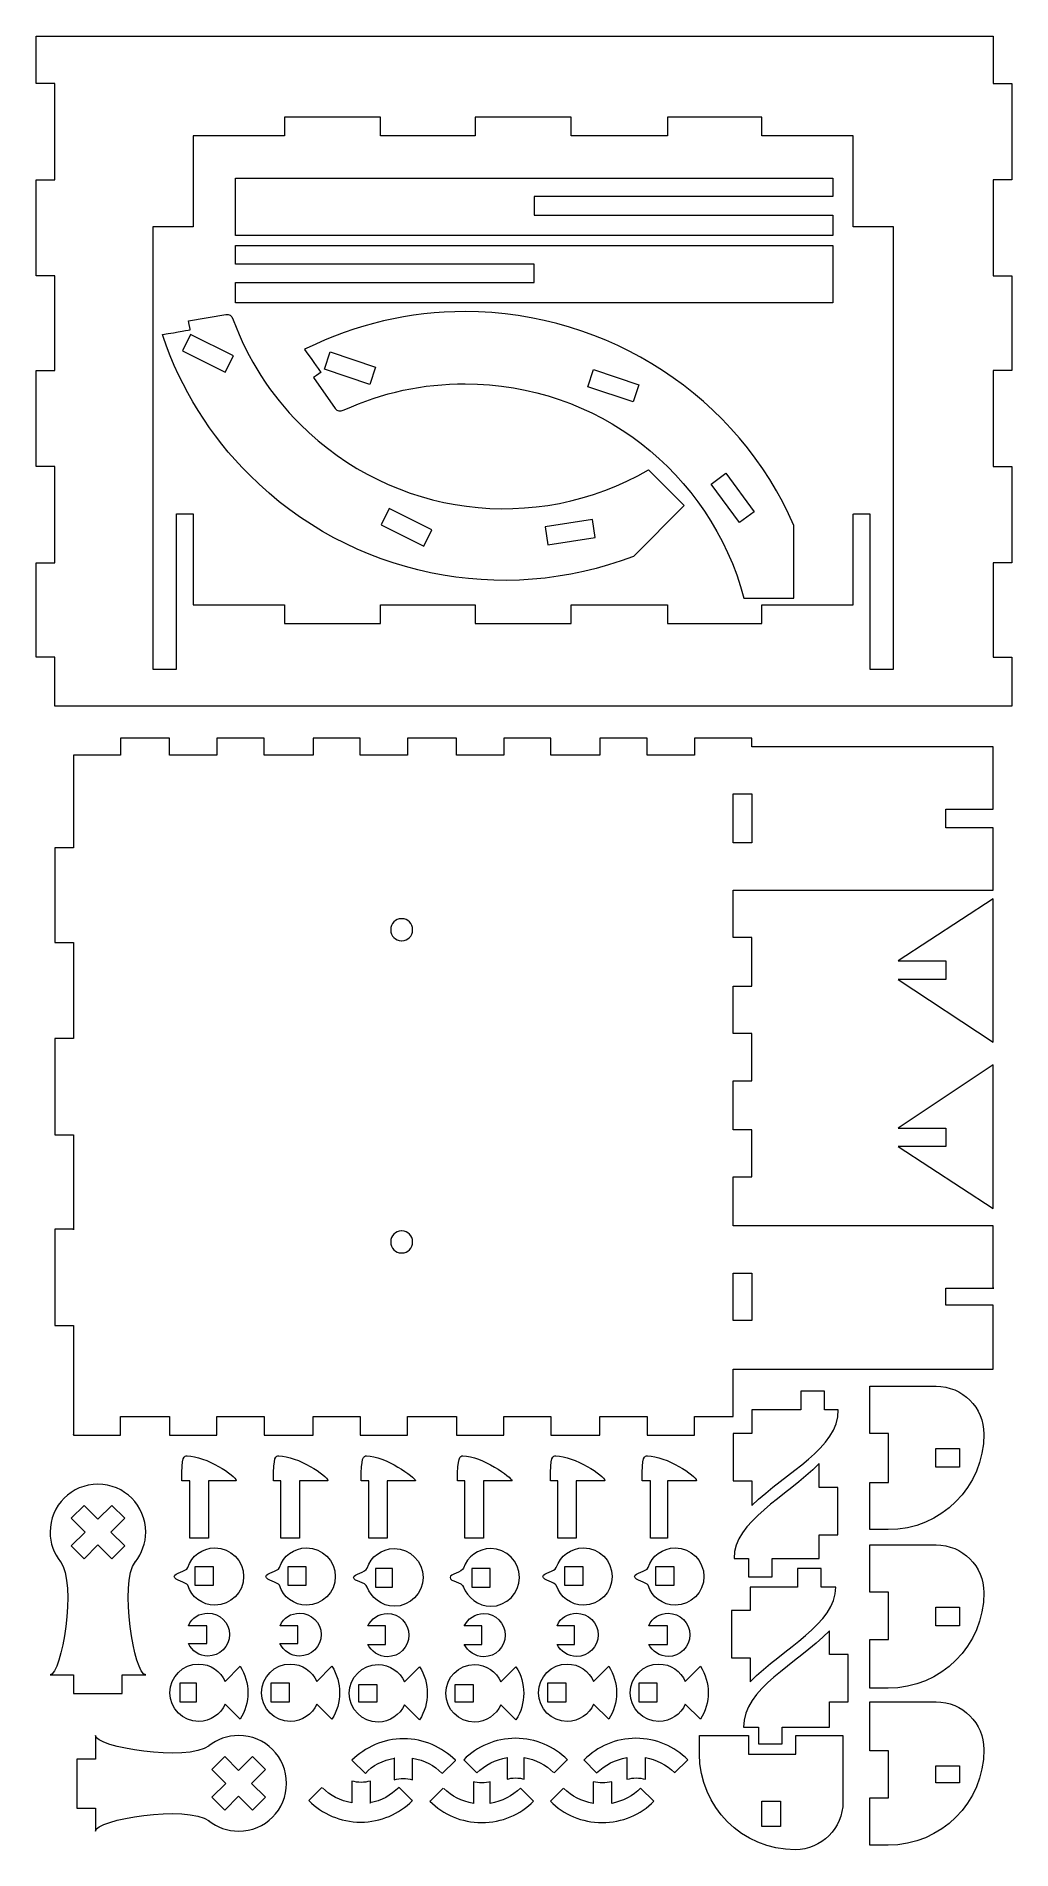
# Model space of a CAD drawing. Header units: millimetres. Extents: x -85 to 85, y -159 to 157.
import ezdxf

# ---------------------------------------------------------------- set-up
doc = ezdxf.new("R2010")
doc.units = ezdxf.units.MM
doc.header["$MEASUREMENT"] = 0
doc.layers.add('Layer 1', color=7, linetype='Continuous')

msp = doc.modelspace()

# ---------------------------------------------------------------- linework, layer by layer
at = {"layer": 'Layer 1', "color": 1, "lineweight": 9}
for points, knots in [([(-84.93, 156.54), (-84.93, 156.54), (-84.93, 148.31), (-84.93, 148.31), (-84.93, 148.31), (-84.93, 148.31), (-81.69, 148.31), (-81.69, 148.31), (-81.69, 148.31), (-81.69, 148.31), (-81.69, 131.55), (-81.69, 131.55), (-81.69, 131.55), (-81.69, 131.55), (-84.93, 131.55), (-84.93, 131.55), (-84.93, 131.55), (-84.93, 131.55), (-84.93, 114.8), (-84.93, 114.8), (-84.93, 114.8), (-84.93, 114.8), (-81.69, 114.8), (-81.69, 114.8), (-81.69, 114.8), (-81.69, 114.8), (-81.69, 98.34), (-81.69, 98.34), (-81.69, 98.34), (-81.69, 98.34), (-84.93, 98.34), (-84.93, 98.34), (-84.93, 98.34), (-84.93, 98.34), (-84.93, 81.58), (-84.93, 81.58), (-84.93, 81.58), (-84.93, 81.58), (-81.69, 81.58), (-81.69, 81.58), (-81.69, 81.58), (-81.69, 81.58), (-81.69, 64.82), (-81.69, 64.82), (-81.69, 64.82), (-81.69, 64.82), (-84.93, 64.82), (-84.93, 64.82), (-84.93, 64.82), (-84.93, 64.82), (-84.93, 48.36), (-84.93, 48.36), (-84.93, 48.36), (-84.93, 48.36), (-81.69, 48.36), (-81.69, 48.36), (-81.69, 48.36), (-81.69, 48.36), (-81.69, 39.84), (-81.69, 39.84), (-81.69, 39.84), (-81.69, 39.84), (84.99, 39.84), (84.99, 39.84), (84.99, 39.84), (84.99, 39.84), (84.99, 48.36), (84.99, 48.36), (84.99, 48.36), (84.99, 48.36), (81.75, 48.36), (81.75, 48.36), (81.75, 48.36), (81.75, 48.36), (81.75, 64.82), (81.75, 64.82), (81.75, 64.82), (81.75, 64.82), (84.99, 64.82), (84.99, 64.82), (84.99, 64.82), (84.99, 64.82), (84.99, 81.58), (84.99, 81.58), (84.99, 81.58), (84.99, 81.58), (81.75, 81.58), (81.75, 81.58), (81.75, 81.58), (81.75, 81.58), (81.75, 98.34), (81.75, 98.34), (81.75, 98.34), (81.75, 98.34), (84.99, 98.34), (84.99, 98.34), (84.99, 98.34), (84.99, 98.34), (84.99, 114.8), (84.99, 114.8), (84.99, 114.8), (84.99, 114.8), (81.75, 114.8), (81.75, 114.8), (81.75, 114.8), (81.75, 114.8), (81.75, 131.55), (81.75, 131.55), (81.75, 131.55), (81.75, 131.55), (84.99, 131.55), (84.99, 131.55), (84.99, 131.55), (84.99, 131.55), (84.99, 148.31), (84.99, 148.31), (84.99, 148.31), (84.99, 148.31), (81.75, 148.31), (81.75, 148.31), (81.75, 148.31), (81.75, 148.31), (81.75, 156.54), (81.75, 156.54), (81.75, 156.54), (81.75, 156.54), (-84.93, 156.54), (-84.93, 156.54)], [0, 0, 0, 0, 0.030303, 0.030303, 0.030303, 0.030303, 0.060606, 0.060606, 0.060606, 0.060606, 0.090909, 0.090909, 0.090909, 0.090909, 0.121212, 0.121212, 0.121212, 0.121212, 0.151515, 0.151515, 0.151515, 0.151515, 0.181818, 0.181818, 0.181818, 0.181818, 0.212121, 0.212121, 0.212121, 0.212121, 0.242424, 0.242424, 0.242424, 0.242424, 0.272727, 0.272727, 0.272727, 0.272727, 0.30303, 0.30303, 0.30303, 0.30303, 0.333333, 0.333333, 0.333333, 0.333333, 0.363636, 0.363636, 0.363636, 0.363636, 0.393939, 0.393939, 0.393939, 0.393939, 0.424242, 0.424242, 0.424242, 0.424242, 0.454545, 0.454545, 0.454545, 0.454545, 0.484848, 0.484848, 0.484848, 0.484848, 0.515152, 0.515152, 0.515152, 0.515152, 0.545455, 0.545455, 0.545455, 0.545455, 0.575758, 0.575758, 0.575758, 0.575758, 0.606061, 0.606061, 0.606061, 0.606061, 0.636364, 0.636364, 0.636364, 0.636364, 0.666667, 0.666667, 0.666667, 0.666667, 0.69697, 0.69697, 0.69697, 0.69697, 0.727273, 0.727273, 0.727273, 0.727273, 0.757576, 0.757576, 0.757576, 0.757576, 0.787879, 0.787879, 0.787879, 0.787879, 0.818182, 0.818182, 0.818182, 0.818182, 0.848485, 0.848485, 0.848485, 0.848485, 0.878788, 0.878788, 0.878788, 0.878788, 0.909091, 0.909091, 0.909091, 0.909091, 0.939394, 0.939394, 0.939394, 0.939394, 1, 1, 1, 1]), ([(57.35, 123.32), (57.35, 123.32), (60.66, 123.32), (60.66, 123.32), (60.66, 123.32), (60.66, 123.32), (64.41, 123.32), (64.41, 123.32), (64.41, 123.32), (64.41, 123.32), (64.41, 46.3), (64.41, 46.3), (64.41, 46.3), (64.41, 46.3), (60.29, 46.3), (60.29, 46.3), (60.29, 46.3), (60.29, 46.3), (60.29, 73.35), (60.29, 73.35), (60.29, 73.35), (60.29, 73.35), (57.49, 73.35), (57.49, 73.35), (57.49, 73.35), (57.49, 73.35), (57.35, 73.26), (57.35, 73.26), (57.35, 73.26), (57.35, 73.26), (57.35, 57.47), (57.35, 57.47), (57.35, 57.47), (57.35, 57.47), (41.48, 57.47), (41.48, 57.47), (41.48, 57.47), (41.48, 57.47), (41.48, 54.24), (41.48, 54.24), (41.48, 54.24), (41.48, 54.24), (25.02, 54.24), (25.02, 54.24), (25.02, 54.24), (25.02, 54.24), (25.02, 57.47), (25.02, 57.47), (25.02, 57.47), (25.02, 57.47), (8.26, 57.47), (8.26, 57.47), (8.26, 57.47), (8.26, 57.47), (8.26, 57.47), (8.26, 57.47), (8.26, 57.47), (8.26, 57.47), (8.26, 54.24), (8.26, 54.24), (8.26, 54.24), (8.26, 54.24), (-8.5, 54.24), (-8.5, 54.24), (-8.5, 54.24), (-8.5, 54.24), (-8.5, 57.47), (-8.5, 57.47), (-8.5, 57.47), (-8.5, 57.47), (-24.96, 57.47), (-24.96, 57.47), (-24.96, 57.47), (-24.96, 57.47), (-24.96, 57.47), (-24.96, 57.47), (-24.96, 57.47), (-24.96, 57.47), (-24.96, 54.24), (-24.96, 54.24), (-24.96, 54.24), (-24.96, 54.24), (-41.71, 54.24), (-41.71, 54.24), (-41.71, 54.24), (-41.71, 54.24), (-41.71, 57.47), (-41.71, 57.47), (-41.71, 57.47), (-41.71, 57.47), (-57.59, 57.47), (-57.59, 57.47), (-57.59, 57.47), (-57.59, 57.47), (-57.59, 73.35), (-57.59, 73.35), (-57.59, 73.35), (-57.59, 73.35), (-60.53, 73.35), (-60.53, 73.35), (-60.53, 73.35), (-60.53, 73.35), (-60.53, 46.3), (-60.53, 46.3), (-60.53, 46.3), (-60.53, 46.3), (-64.64, 46.3), (-64.64, 46.3), (-64.64, 46.3), (-64.64, 46.3), (-64.64, 123.32), (-64.64, 123.32), (-64.64, 123.32), (-64.64, 123.32), (-60.76, 123.32), (-60.76, 123.32), (-60.76, 123.32), (-60.76, 123.32), (-57.59, 123.32), (-57.59, 123.32), (-57.59, 123.32), (-57.59, 123.32), (-57.59, 139.2), (-57.59, 139.2), (-57.59, 139.2), (-57.59, 139.2), (-41.71, 139.2), (-41.71, 139.2), (-41.71, 139.2), (-41.71, 139.2), (-41.71, 142.43), (-41.71, 142.43), (-41.71, 142.43), (-41.71, 142.43), (-24.96, 142.43), (-24.96, 142.43), (-24.96, 142.43), (-24.96, 142.43), (-24.96, 139.2), (-24.96, 139.2), (-24.96, 139.2), (-24.96, 139.2), (-8.5, 139.2), (-8.5, 139.2), (-8.5, 139.2), (-8.5, 139.2), (-8.5, 139.2), (-8.5, 139.2), (-8.5, 139.2), (-8.5, 139.2), (-8.5, 142.43), (-8.5, 142.43), (-8.5, 142.43), (-8.5, 142.43), (8.26, 142.43), (8.26, 142.43), (8.26, 142.43), (8.26, 142.43), (8.26, 139.2), (8.26, 139.2), (8.26, 139.2), (8.26, 139.2), (24.94, 139.2), (24.94, 139.2), (24.94, 139.2), (24.94, 139.2), (25.02, 139.2), (25.02, 139.2), (25.02, 139.2), (25.02, 139.2), (25.02, 142.43), (25.02, 142.43), (25.02, 142.43), (25.02, 142.43), (41.48, 142.43), (41.48, 142.43), (41.48, 142.43), (41.48, 142.43), (41.48, 139.2), (41.48, 139.2), (41.48, 139.2), (41.48, 139.2), (57.35, 139.2), (57.35, 139.2), (57.35, 139.2), (57.35, 139.2), (57.35, 123.32), (57.35, 123.32)], [0, 0, 0, 0, 0.020833, 0.020833, 0.020833, 0.020833, 0.041667, 0.041667, 0.041667, 0.041667, 0.0625, 0.0625, 0.0625, 0.0625, 0.083333, 0.083333, 0.083333, 0.083333, 0.104167, 0.104167, 0.104167, 0.104167, 0.125, 0.125, 0.125, 0.125, 0.145833, 0.145833, 0.145833, 0.145833, 0.166667, 0.166667, 0.166667, 0.166667, 0.1875, 0.1875, 0.1875, 0.1875, 0.208333, 0.208333, 0.208333, 0.208333, 0.229167, 0.229167, 0.229167, 0.229167, 0.25, 0.25, 0.25, 0.25, 0.270833, 0.270833, 0.270833, 0.270833, 0.291667, 0.291667, 0.291667, 0.291667, 0.3125, 0.3125, 0.3125, 0.3125, 0.333333, 0.333333, 0.333333, 0.333333, 0.354167, 0.354167, 0.354167, 0.354167, 0.375, 0.375, 0.375, 0.375, 0.395833, 0.395833, 0.395833, 0.395833, 0.416667, 0.416667, 0.416667, 0.416667, 0.4375, 0.4375, 0.4375, 0.4375, 0.458333, 0.458333, 0.458333, 0.458333, 0.479167, 0.479167, 0.479167, 0.479167, 0.5, 0.5, 0.5, 0.5, 0.520833, 0.520833, 0.520833, 0.520833, 0.541667, 0.541667, 0.541667, 0.541667, 0.5625, 0.5625, 0.5625, 0.5625, 0.583333, 0.583333, 0.583333, 0.583333, 0.604167, 0.604167, 0.604167, 0.604167, 0.625, 0.625, 0.625, 0.625, 0.645833, 0.645833, 0.645833, 0.645833, 0.666667, 0.666667, 0.666667, 0.666667, 0.6875, 0.6875, 0.6875, 0.6875, 0.708333, 0.708333, 0.708333, 0.708333, 0.729167, 0.729167, 0.729167, 0.729167, 0.75, 0.75, 0.75, 0.75, 0.770833, 0.770833, 0.770833, 0.770833, 0.791667, 0.791667, 0.791667, 0.791667, 0.8125, 0.8125, 0.8125, 0.8125, 0.833333, 0.833333, 0.833333, 0.833333, 0.854167, 0.854167, 0.854167, 0.854167, 0.875, 0.875, 0.875, 0.875, 0.895833, 0.895833, 0.895833, 0.895833, 0.916667, 0.916667, 0.916667, 0.916667, 0.9375, 0.9375, 0.9375, 0.9375, 0.958333, 0.958333, 0.958333, 0.958333, 1, 1, 1, 1]), ([(53.83, 125.38), (53.83, 125.38), (1.79, 125.38), (1.79, 125.38), (1.79, 125.38), (1.79, 125.38), (1.79, 128.62), (1.79, 128.62), (1.79, 128.62), (1.79, 128.62), (53.83, 128.62), (53.83, 128.62), (53.83, 128.62), (53.83, 128.62), (53.83, 131.85), (53.83, 131.85), (53.83, 131.85), (53.83, 131.85), (-50.24, 131.85), (-50.24, 131.85), (-50.24, 131.85), (-50.24, 131.85), (-50.24, 121.85), (-50.24, 121.85), (-50.24, 121.85), (-50.24, 121.85), (53.83, 121.85), (53.83, 121.85), (53.83, 121.85), (53.83, 121.85), (53.83, 125.38), (53.83, 125.38)], [0, 0, 0, 0, 0.111111, 0.111111, 0.111111, 0.111111, 0.222222, 0.222222, 0.222222, 0.222222, 0.333333, 0.333333, 0.333333, 0.333333, 0.444444, 0.444444, 0.444444, 0.444444, 0.555556, 0.555556, 0.555556, 0.555556, 0.666667, 0.666667, 0.666667, 0.666667, 0.777778, 0.777778, 0.777778, 0.777778, 1, 1, 1, 1]), ([(-50.24, 116.86), (-50.24, 116.86), (1.79, 116.86), (1.79, 116.86), (1.79, 116.86), (1.79, 116.86), (1.79, 113.62), (1.79, 113.62), (1.79, 113.62), (1.79, 113.62), (-50.24, 113.62), (-50.24, 113.62), (-50.24, 113.62), (-50.24, 113.62), (-50.24, 110.1), (-50.24, 110.1), (-50.24, 110.1), (-50.24, 110.1), (53.83, 110.1), (53.83, 110.1), (53.83, 110.1), (53.83, 110.1), (53.83, 120.09), (53.83, 120.09), (53.83, 120.09), (53.83, 120.09), (-50.24, 120.09), (-50.24, 120.09), (-50.24, 120.09), (-50.24, 120.09), (-50.24, 116.86), (-50.24, 116.86)], [0, 0, 0, 0, 0.111111, 0.111111, 0.111111, 0.111111, 0.222222, 0.222222, 0.222222, 0.222222, 0.333333, 0.333333, 0.333333, 0.333333, 0.444444, 0.444444, 0.444444, 0.444444, 0.555556, 0.555556, 0.555556, 0.555556, 0.666667, 0.666667, 0.666667, 0.666667, 0.777778, 0.777778, 0.777778, 0.777778, 1, 1, 1, 1]), ([(-58.4, 106.96), (-58.23, 105.99), (-58.13, 105.4), (-58.13, 105.4), (-58.13, 105.4), (-58.13, 105.4), (-60.19, 105.05), (-62.94, 104.57), (-62.94, 104.57), (-62.91, 104.46), (-62.87, 104.35), (-62.84, 104.24), (-62.84, 104.24), (-59.73, 95.09), (-54.67, 86.98), (-47.81, 80.12), (-47.81, 80.12), (-30.08, 62.39), (-3.73, 57.13), (19.09, 65.94), (19.09, 65.94), (19.09, 65.94), (27.93, 74.78), (27.93, 74.78), (27.93, 74.78), (27.93, 74.78), (21.7, 81.01), (21.7, 81.01), (21.7, 81.01), (2.04, 69.6), (-22.86, 72.84), (-38.97, 88.96), (-38.97, 88.96), (-44.19, 94.17), (-48.1, 100.29), (-50.61, 107.15), (-50.61, 107.15), (-50.9, 107.97), (-51.4, 108.1), (-51.9, 108.1), (-51.9, 108.1), (-51.9, 108.1), (-58.4, 106.96), (-58.4, 106.96)], [0, 0, 0, 0, 0.1666667, 0.1666667, 0.1666667, 0.1666667, 0.25, 0.25, 0.25, 0.25, 0.3333333, 0.3333333, 0.3333333, 0.3333333, 0.4166667, 0.4166667, 0.4166667, 0.4166667, 0.5, 0.5, 0.5, 0.5, 0.5833333, 0.5833333, 0.5833333, 0.5833333, 0.6666667, 0.6666667, 0.6666667, 0.6666667, 0.75, 0.75, 0.75, 0.75, 0.8333333, 0.8333333, 0.8333333, 0.8333333, 0.9166667, 0.9166667, 0.9166667, 0.9166667, 1, 1, 1, 1]), ([(-36.66, 97.08), (-35.85, 97.65), (-35.37, 97.99), (-35.37, 97.99), (-35.37, 97.99), (-35.37, 97.99), (-36.58, 99.7), (-38.19, 101.98), (-38.19, 101.98), (-38.09, 102.04), (-37.99, 102.09), (-37.89, 102.14), (-37.89, 102.14), (-29.23, 106.41), (-19.93, 108.57), (-10.23, 108.57), (-10.23, 108.57), (14.84, 108.57), (37.36, 93.65), (47.06, 71.29), (47.06, 71.29), (47.06, 71.29), (47.06, 58.65), (47.06, 58.65), (47.06, 58.65), (47.06, 58.65), (38.33, 58.65), (38.33, 58.65), (38.33, 58.65), (32.5, 80.7), (12.59, 96), (-10.19, 96), (-10.19, 96), (-17.57, 96), (-24.66, 94.51), (-31.28, 91.44), (-31.28, 91.44), (-32.07, 91.06), (-32.52, 91.32), (-32.87, 91.67), (-32.87, 91.67), (-32.87, 91.67), (-36.66, 97.08), (-36.66, 97.08)], [0, 0, 0, 0, 0.1666667, 0.1666667, 0.1666667, 0.1666667, 0.25, 0.25, 0.25, 0.25, 0.3333333, 0.3333333, 0.3333333, 0.3333333, 0.4166667, 0.4166667, 0.4166667, 0.4166667, 0.5, 0.5, 0.5, 0.5, 0.5833333, 0.5833333, 0.5833333, 0.5833333, 0.6666667, 0.6666667, 0.6666667, 0.6666667, 0.75, 0.75, 0.75, 0.75, 0.8333333, 0.8333333, 0.8333333, 0.8333333, 0.9166667, 0.9166667, 0.9166667, 0.9166667, 1, 1, 1, 1]), ([(-59.47, 101.73), (-59.47, 101.73), (-58.06, 104.56), (-58.06, 104.56), (-58.06, 104.56), (-58.06, 104.56), (-50.6, 100.85), (-50.6, 100.85), (-50.6, 100.85), (-50.6, 100.85), (-52.01, 98.01), (-52.01, 98.01), (-52.01, 98.01), (-52.01, 98.01), (-59.47, 101.73), (-59.47, 101.73)], [0, 0, 0, 0, 0.2, 0.2, 0.2, 0.2, 0.4, 0.4, 0.4, 0.4, 0.6, 0.6, 0.6, 0.6, 1, 1, 1, 1]), ([(-33.71, 101.54), (-33.71, 101.54), (-34.72, 98.53), (-34.72, 98.53), (-34.72, 98.53), (-34.72, 98.53), (-26.82, 95.88), (-26.82, 95.88), (-26.82, 95.88), (-26.82, 95.88), (-25.81, 98.88), (-25.81, 98.88), (-25.81, 98.88), (-25.81, 98.88), (-33.71, 101.54), (-33.71, 101.54)], [0, 0, 0, 0, 0.2, 0.2, 0.2, 0.2, 0.4, 0.4, 0.4, 0.4, 0.6, 0.6, 0.6, 0.6, 1, 1, 1, 1]), ([(12.16, 98.48), (12.16, 98.48), (11.15, 95.48), (11.15, 95.48), (11.15, 95.48), (11.15, 95.48), (19.05, 92.83), (19.05, 92.83), (19.05, 92.83), (19.05, 92.83), (20.06, 95.83), (20.06, 95.83), (20.06, 95.83), (20.06, 95.83), (12.16, 98.48), (12.16, 98.48)], [0, 0, 0, 0, 0.2, 0.2, 0.2, 0.2, 0.4, 0.4, 0.4, 0.4, 0.6, 0.6, 0.6, 0.6, 1, 1, 1, 1]), ([(35.19, 80.41), (35.19, 80.41), (32.63, 78.54), (32.63, 78.54), (32.63, 78.54), (32.63, 78.54), (37.55, 71.81), (37.55, 71.81), (37.55, 71.81), (37.55, 71.81), (40.1, 73.68), (40.1, 73.68), (40.1, 73.68), (40.1, 73.68), (35.19, 80.41), (35.19, 80.41)], [0, 0, 0, 0, 0.2, 0.2, 0.2, 0.2, 0.4, 0.4, 0.4, 0.4, 0.6, 0.6, 0.6, 0.6, 1, 1, 1, 1]), ([(-24.87, 71.45), (-24.87, 71.45), (-23.46, 74.28), (-23.46, 74.28), (-23.46, 74.28), (-23.46, 74.28), (-16, 70.57), (-16, 70.57), (-16, 70.57), (-16, 70.57), (-17.41, 67.73), (-17.41, 67.73), (-17.41, 67.73), (-17.41, 67.73), (-24.87, 71.45), (-24.87, 71.45)], [0, 0, 0, 0, 0.2, 0.2, 0.2, 0.2, 0.4, 0.4, 0.4, 0.4, 0.6, 0.6, 0.6, 0.6, 1, 1, 1, 1]), ([(4.19, 67.95), (4.19, 67.95), (3.7, 71.07), (3.7, 71.07), (3.7, 71.07), (3.7, 71.07), (11.94, 72.35), (11.94, 72.35), (11.94, 72.35), (11.94, 72.35), (12.42, 69.22), (12.42, 69.22), (12.42, 69.22), (12.42, 69.22), (4.19, 67.95), (4.19, 67.95)], [0, 0, 0, 0, 0.2, 0.2, 0.2, 0.2, 0.4, 0.4, 0.4, 0.4, 0.6, 0.6, 0.6, 0.6, 1, 1, 1, 1]), ([(81.75, -50.71), (81.75, -50.71), (81.75, -61.48), (81.75, -61.48), (81.75, -61.48), (81.75, -61.48), (81.86, -61.58), (81.86, -61.58), (81.86, -61.58), (81.86, -61.58), (73.52, -61.58), (73.52, -61.58), (73.52, -61.58), (73.52, -61.58), (73.52, -64.52), (73.52, -64.52), (73.52, -64.52), (73.52, -64.52), (81.75, -64.52), (81.75, -64.52), (81.75, -64.52), (81.75, -64.52), (81.75, -75.69), (81.75, -75.69), (81.75, -75.69), (81.75, -75.69), (39.78, -75.69), (39.78, -75.69), (39.78, -75.69), (39.78, -75.69), (36.48, -75.69), (36.48, -75.69), (36.48, -75.69), (36.48, -75.69), (36.48, -83.9), (36.48, -83.9), (36.48, -83.9), (36.48, -83.9), (36.48, -83.92), (36.48, -83.92), (36.48, -83.92), (36.48, -83.92), (29.72, -83.92), (29.72, -83.92), (29.72, -83.92), (29.72, -83.92), (29.72, -87.16), (29.72, -87.16), (29.72, -87.16), (29.72, -87.16), (21.49, -87.16), (21.49, -87.16), (21.49, -87.16), (21.49, -87.16), (21.49, -83.92), (21.49, -83.92), (21.49, -83.92), (21.49, -83.92), (13.26, -83.92), (13.26, -83.92), (13.26, -83.92), (13.26, -83.92), (13.26, -87.16), (13.26, -87.16), (13.26, -87.16), (13.26, -87.16), (4.86, -87.16), (4.86, -87.16), (4.86, -87.16), (4.86, -87.16), (4.73, -87.16), (4.73, -87.16), (4.73, -87.16), (4.73, -87.16), (4.73, -83.92), (4.73, -83.92), (4.73, -83.92), (4.73, -83.92), (-3.5, -83.92), (-3.5, -83.92), (-3.5, -83.92), (-3.5, -83.92), (-3.5, -87.16), (-3.5, -87.16), (-3.5, -87.16), (-3.5, -87.16), (-11.73, -87.16), (-11.73, -87.16), (-11.73, -87.16), (-11.73, -87.16), (-11.73, -83.92), (-11.73, -83.92), (-11.73, -83.92), (-11.73, -83.92), (-20.25, -83.92), (-20.25, -83.92), (-20.25, -83.92), (-20.25, -83.92), (-20.25, -87.16), (-20.25, -87.16), (-20.25, -87.16), (-20.25, -87.16), (-28.49, -87.16), (-28.49, -87.16), (-28.49, -87.16), (-28.49, -87.16), (-28.49, -83.92), (-28.49, -83.92), (-28.49, -83.92), (-28.49, -83.92), (-36.72, -83.92), (-36.72, -83.92), (-36.72, -83.92), (-36.72, -83.92), (-36.72, -87.16), (-36.72, -87.16), (-36.72, -87.16), (-36.72, -87.16), (-45.24, -87.16), (-45.24, -87.16), (-45.24, -87.16), (-45.24, -87.16), (-45.24, -83.92), (-45.24, -83.92), (-45.24, -83.92), (-45.24, -83.92), (-53.47, -83.92), (-53.47, -83.92), (-53.47, -83.92), (-53.47, -83.92), (-53.47, -87.16), (-53.47, -87.16), (-53.47, -87.16), (-53.47, -87.16), (-61.7, -87.16), (-61.7, -87.16), (-61.7, -87.16), (-61.7, -87.16), (-61.7, -87.16), (-61.7, -87.16), (-61.7, -87.16), (-61.7, -87.16), (-61.7, -83.92), (-61.7, -83.92), (-61.7, -83.92), (-61.7, -83.92), (-70.23, -83.92), (-70.23, -83.92), (-70.23, -83.92), (-70.23, -83.92), (-70.23, -87.16), (-70.23, -87.16), (-70.23, -87.16), (-70.23, -87.16), (-78.46, -87.16), (-78.46, -87.16), (-78.46, -87.16), (-78.46, -87.16), (-78.46, -87.06), (-78.46, -87.06), (-78.46, -87.06), (-78.46, -87.06), (-78.46, -87.08), (-78.46, -87.08), (-78.46, -87.08), (-78.46, -87.08), (-78.46, -68.05), (-78.46, -68.05), (-78.46, -68.05), (-78.46, -68.05), (-81.69, -68.05), (-81.69, -68.05), (-81.69, -68.05), (-81.69, -68.05), (-81.69, -51.29), (-81.69, -51.29), (-81.69, -51.29), (-81.69, -51.29), (-78.46, -51.29), (-78.46, -51.29), (-78.46, -51.29), (-78.46, -51.29), (-78.46, -51.37), (-78.46, -51.37), (-78.46, -51.37), (-78.46, -51.37), (-78.46, -34.83), (-78.46, -34.83), (-78.46, -34.83), (-78.46, -34.83), (-81.69, -34.83), (-81.69, -34.83), (-81.69, -34.83), (-81.69, -34.83), (-81.69, -18.08), (-81.69, -18.08), (-81.69, -18.08), (-81.69, -18.08), (-78.46, -18.08), (-78.46, -18.08), (-78.46, -18.08), (-78.46, -18.08), (-78.46, -18.06), (-78.46, -18.06), (-78.46, -18.06), (-78.46, -18.06), (-78.46, -1.32), (-78.46, -1.32), (-78.46, -1.32), (-78.46, -1.32), (-81.69, -1.32), (-81.69, -1.32), (-81.69, -1.32), (-81.69, -1.32), (-81.69, 15.14), (-81.69, 15.14), (-81.69, 15.14), (-81.69, 15.14), (-78.46, 15.14), (-78.46, 15.14), (-78.46, 15.14), (-78.46, 15.14), (-78.46, 31.31), (-78.46, 31.31), (-78.46, 31.31), (-78.46, 31.31), (-70.23, 31.31), (-70.23, 31.31), (-70.23, 31.31), (-70.23, 31.31), (-70.23, 34.25), (-70.23, 34.25), (-70.23, 34.25), (-70.23, 34.25), (-61.7, 34.25), (-61.7, 34.25), (-61.7, 34.25), (-61.7, 34.25), (-61.7, 31.31), (-61.7, 31.31), (-61.7, 31.31), (-61.7, 31.31), (-61.7, 31.31), (-61.7, 31.31), (-61.7, 31.31), (-61.7, 31.31), (-53.47, 31.31), (-53.47, 31.31), (-53.47, 31.31), (-53.47, 31.31), (-53.47, 34.25), (-53.47, 34.25), (-53.47, 34.25), (-53.47, 34.25), (-45.24, 34.25), (-45.24, 34.25), (-45.24, 34.25), (-45.24, 34.25), (-45.24, 31.31), (-45.24, 31.31), (-45.24, 31.31), (-45.24, 31.31), (-36.72, 31.31), (-36.72, 31.31), (-36.72, 31.31), (-36.72, 31.31), (-36.72, 34.25), (-36.72, 34.25), (-36.72, 34.25), (-36.72, 34.25), (-28.49, 34.25), (-28.49, 34.25), (-28.49, 34.25), (-28.49, 34.25), (-28.49, 31.31), (-28.49, 31.31), (-28.49, 31.31), (-28.49, 31.31), (-20.25, 31.31), (-20.25, 31.31), (-20.25, 31.31), (-20.25, 31.31), (-20.25, 34.25), (-20.25, 34.25), (-20.25, 34.25), (-20.25, 34.25), (-11.73, 34.25), (-11.73, 34.25), (-11.73, 34.25), (-11.73, 34.25), (-11.73, 31.31), (-11.73, 31.31), (-11.73, 31.31), (-11.73, 31.31), (-3.5, 31.31), (-3.5, 31.31), (-3.5, 31.31), (-3.5, 31.31), (-3.5, 34.25), (-3.5, 34.25), (-3.5, 34.25), (-3.5, 34.25), (4.73, 34.25), (4.73, 34.25), (4.73, 34.25), (4.73, 34.25), (4.73, 31.31), (4.73, 31.31), (4.73, 31.31), (4.73, 31.31), (4.86, 31.31), (4.86, 31.31), (4.86, 31.31), (4.86, 31.31), (13.26, 31.31), (13.26, 31.31), (13.26, 31.31), (13.26, 31.31), (13.26, 34.25), (13.26, 34.25), (13.26, 34.25), (13.26, 34.25), (21.49, 34.25), (21.49, 34.25), (21.49, 34.25), (21.49, 34.25), (21.49, 31.31), (21.49, 31.31), (21.49, 31.31), (21.49, 31.31), (29.72, 31.31), (29.72, 31.31), (29.72, 31.31), (29.72, 31.31), (29.72, 34.25), (29.72, 34.25), (29.72, 34.25), (29.72, 34.25), (39.72, 34.25), (39.72, 34.25), (39.72, 34.25), (39.72, 34.25), (39.72, 32.78), (39.72, 32.78), (39.72, 32.78), (39.72, 32.78), (81.75, 32.78), (81.75, 32.78), (81.75, 32.78), (81.75, 32.78), (81.75, 32.78), (81.75, 32.78), (81.75, 32.78), (81.75, 32.78), (81.75, 21.9), (81.75, 21.9), (81.75, 21.9), (81.75, 21.9), (81.75, 21.9), (81.75, 21.9), (81.75, 21.9), (81.75, 21.9), (73.52, 21.9), (73.52, 21.9), (73.52, 21.9), (73.52, 21.9), (73.52, 18.67), (73.52, 18.67), (73.52, 18.67), (73.52, 18.67), (81.75, 18.67), (81.75, 18.67), (81.75, 18.67), (81.75, 18.67), (81.75, 7.79), (81.75, 7.79), (81.75, 7.79), (81.75, 7.79), (81.75, 7.79), (81.75, 7.79), (81.75, 7.79), (81.75, 7.79), (39.78, 7.79), (39.78, 7.79), (39.78, 7.79), (39.78, 7.79), (36.48, 7.79), (36.48, 7.79), (36.48, 7.79), (36.48, 7.79), (36.48, -0.44), (36.48, -0.44), (36.48, -0.44), (36.48, -0.44), (39.72, -0.44), (39.72, -0.44), (39.72, -0.44), (39.72, -0.44), (39.72, -8.96), (39.72, -8.96), (39.72, -8.96), (39.72, -8.96), (36.48, -8.96), (36.48, -8.96), (36.48, -8.96), (36.48, -8.96), (36.48, -17.19), (36.48, -17.19), (36.48, -17.19), (36.48, -17.19), (39.72, -17.19), (39.72, -17.19), (39.72, -17.19), (39.72, -17.19), (39.72, -25.42), (39.72, -25.42), (39.72, -25.42), (39.72, -25.42), (39.72, -25.42), (39.72, -25.42), (39.72, -25.42), (39.72, -25.42), (36.48, -25.42), (36.48, -25.42), (36.48, -25.42), (36.48, -25.42), (36.48, -33.95), (36.48, -33.95), (36.48, -33.95), (36.48, -33.95), (39.72, -33.95), (39.72, -33.95), (39.72, -33.95), (39.72, -33.95), (39.72, -42.18), (39.72, -42.18), (39.72, -42.18), (39.72, -42.18), (36.48, -42.18), (36.48, -42.18), (36.48, -42.18), (36.48, -42.18), (36.48, -50.71), (36.48, -50.71), (36.48, -50.71), (36.48, -50.71), (39.78, -50.71), (39.78, -50.71), (39.78, -50.71), (39.78, -50.71), (81.75, -50.71), (81.75, -50.71)], [0, 0, 0, 0, 0.008772, 0.008772, 0.008772, 0.008772, 0.017544, 0.017544, 0.017544, 0.017544, 0.026316, 0.026316, 0.026316, 0.026316, 0.035088, 0.035088, 0.035088, 0.035088, 0.04386, 0.04386, 0.04386, 0.04386, 0.052632, 0.052632, 0.052632, 0.052632, 0.061404, 0.061404, 0.061404, 0.061404, 0.070175, 0.070175, 0.070175, 0.070175, 0.078947, 0.078947, 0.078947, 0.078947, 0.087719, 0.087719, 0.087719, 0.087719, 0.096491, 0.096491, 0.096491, 0.096491, 0.105263, 0.105263, 0.105263, 0.105263, 0.114035, 0.114035, 0.114035, 0.114035, 0.122807, 0.122807, 0.122807, 0.122807, 0.131579, 0.131579, 0.131579, 0.131579, 0.140351, 0.140351, 0.140351, 0.140351, 0.149123, 0.149123, 0.149123, 0.149123, 0.157895, 0.157895, 0.157895, 0.157895, 0.166667, 0.166667, 0.166667, 0.166667, 0.175439, 0.175439, 0.175439, 0.175439, 0.184211, 0.184211, 0.184211, 0.184211, 0.192982, 0.192982, 0.192982, 0.192982, 0.201754, 0.201754, 0.201754, 0.201754, 0.210526, 0.210526, 0.210526, 0.210526, 0.219298, 0.219298, 0.219298, 0.219298, 0.22807, 0.22807, 0.22807, 0.22807, 0.236842, 0.236842, 0.236842, 0.236842, 0.245614, 0.245614, 0.245614, 0.245614, 0.254386, 0.254386, 0.254386, 0.254386, 0.263158, 0.263158, 0.263158, 0.263158, 0.27193, 0.27193, 0.27193, 0.27193, 0.280702, 0.280702, 0.280702, 0.280702, 0.289474, 0.289474, 0.289474, 0.289474, 0.298246, 0.298246, 0.298246, 0.298246, 0.307018, 0.307018, 0.307018, 0.307018, 0.315789, 0.315789, 0.315789, 0.315789, 0.324561, 0.324561, 0.324561, 0.324561, 0.333333, 0.333333, 0.333333, 0.333333, 0.342105, 0.342105, 0.342105, 0.342105, 0.350877, 0.350877, 0.350877, 0.350877, 0.359649, 0.359649, 0.359649, 0.359649, 0.368421, 0.368421, 0.368421, 0.368421, 0.377193, 0.377193, 0.377193, 0.377193, 0.385965, 0.385965, 0.385965, 0.385965, 0.394737, 0.394737, 0.394737, 0.394737, 0.403509, 0.403509, 0.403509, 0.403509, 0.412281, 0.412281, 0.412281, 0.412281, 0.421053, 0.421053, 0.421053, 0.421053, 0.429825, 0.429825, 0.429825, 0.429825, 0.438596, 0.438596, 0.438596, 0.438597, 0.447368, 0.447368, 0.447368, 0.447368, 0.45614, 0.45614, 0.45614, 0.45614, 0.464912, 0.464912, 0.464912, 0.464912, 0.473684, 0.473684, 0.473684, 0.473684, 0.482456, 0.482456, 0.482456, 0.482456, 0.491228, 0.491228, 0.491228, 0.491228, 0.5, 0.5, 0.5, 0.5, 0.508772, 0.508772, 0.508772, 0.508772, 0.517544, 0.517544, 0.517544, 0.517544, 0.526316, 0.526316, 0.526316, 0.526316, 0.535088, 0.535088, 0.535088, 0.535088, 0.54386, 0.54386, 0.54386, 0.54386, 0.552632, 0.552632, 0.552632, 0.552632, 0.561404, 0.561404, 0.561404, 0.561404, 0.570175, 0.570175, 0.570175, 0.570175, 0.578947, 0.578947, 0.578947, 0.578947, 0.587719, 0.587719, 0.587719, 0.587719, 0.596491, 0.596491, 0.596491, 0.596491, 0.605263, 0.605263, 0.605263, 0.605263, 0.614035, 0.614035, 0.614035, 0.614035, 0.622807, 0.622807, 0.622807, 0.622807, 0.631579, 0.631579, 0.631579, 0.631579, 0.640351, 0.640351, 0.640351, 0.640351, 0.649123, 0.649123, 0.649123, 0.649123, 0.657895, 0.657895, 0.657895, 0.657895, 0.666667, 0.666667, 0.666667, 0.666667, 0.675439, 0.675439, 0.675439, 0.675439, 0.684211, 0.684211, 0.684211, 0.684211, 0.692982, 0.692982, 0.692982, 0.692982, 0.701754, 0.701754, 0.701754, 0.701754, 0.710526, 0.710526, 0.710526, 0.710526, 0.719298, 0.719298, 0.719298, 0.719298, 0.72807, 0.72807, 0.72807, 0.72807, 0.736842, 0.736842, 0.736842, 0.736842, 0.745614, 0.745614, 0.745614, 0.745614, 0.754386, 0.754386, 0.754386, 0.754386, 0.763158, 0.763158, 0.763158, 0.763158, 0.77193, 0.77193, 0.77193, 0.77193, 0.780702, 0.780702, 0.780702, 0.780702, 0.789474, 0.789474, 0.789474, 0.789474, 0.798246, 0.798246, 0.798246, 0.798246, 0.807018, 0.807018, 0.807018, 0.807018, 0.815789, 0.815789, 0.815789, 0.815789, 0.824561, 0.824561, 0.824561, 0.824561, 0.833333, 0.833333, 0.833333, 0.833333, 0.842105, 0.842105, 0.842105, 0.842105, 0.850877, 0.850877, 0.850877, 0.850877, 0.859649, 0.859649, 0.859649, 0.859649, 0.868421, 0.868421, 0.868421, 0.868421, 0.877193, 0.877193, 0.877193, 0.877193, 0.885965, 0.885965, 0.885965, 0.885965, 0.894737, 0.894737, 0.894737, 0.894737, 0.903509, 0.903509, 0.903509, 0.903509, 0.912281, 0.912281, 0.912281, 0.912281, 0.921053, 0.921053, 0.921053, 0.921053, 0.929825, 0.929825, 0.929825, 0.929825, 0.938596, 0.938596, 0.938596, 0.938597, 0.947368, 0.947368, 0.947368, 0.947368, 0.95614, 0.95614, 0.95614, 0.95614, 0.964912, 0.964912, 0.964912, 0.964912, 0.973684, 0.973684, 0.973684, 0.973684, 0.982456, 0.982456, 0.982456, 0.982456, 1, 1, 1, 1]), ([(39.72, 24.55), (39.72, 24.55), (36.48, 24.55), (36.48, 24.55), (36.48, 24.55), (36.48, 24.55), (36.48, 16.02), (36.48, 16.02), (36.48, 16.02), (36.48, 16.02), (39.72, 16.02), (39.72, 16.02), (39.72, 16.02), (39.72, 16.02), (39.72, 24.55), (39.72, 24.55)], [0, 0, 0, 0, 0.2, 0.2, 0.2, 0.2, 0.4, 0.4, 0.4, 0.4, 0.6, 0.6, 0.6, 0.6, 1, 1, 1, 1]), ([(65.19, -7.79), (65.19, -7.79), (73.52, -7.79), (73.52, -7.79), (73.52, -7.79), (73.52, -7.79), (73.52, -4.55), (73.52, -4.55), (73.52, -4.55), (73.52, -4.55), (65.2, -4.55), (65.2, -4.55), (65.2, -4.55), (65.2, -4.55), (81.75, 6.29), (81.75, 6.29), (81.75, 6.29), (81.75, 6.29), (81.75, -18.71), (81.75, -18.71), (81.75, -18.71), (81.75, -18.71), (65.19, -7.79), (65.19, -7.79)], [0, 0, 0, 0, 0.142857, 0.142857, 0.142857, 0.142857, 0.285714, 0.285714, 0.285714, 0.285714, 0.428571, 0.428571, 0.428571, 0.428571, 0.571429, 0.571429, 0.571429, 0.571429, 0.714286, 0.714286, 0.714286, 0.714286, 1, 1, 1, 1]), ([(-19.37, 0.85), (-19.37, -0.19), (-20.21, -1.03), (-21.25, -1.03), (-21.25, -1.03), (-21.25, -1.03), (-21.32, -1.03), (-21.32, -1.03), (-21.32, -1.03), (-22.36, -1.03), (-23.19, -0.19), (-23.19, 0.85), (-23.19, 0.85), (-23.19, 0.85), (-23.19, 0.92), (-23.19, 0.92), (-23.19, 0.92), (-23.19, 1.96), (-22.36, 2.8), (-21.32, 2.8), (-21.32, 2.8), (-21.32, 2.8), (-21.25, 2.8), (-21.25, 2.8), (-21.25, 2.8), (-20.21, 2.8), (-19.37, 1.96), (-19.37, 0.92), (-19.37, 0.92), (-19.37, 0.92), (-19.37, 0.85), (-19.37, 0.85)], [0, 0, 0, 0, 0.111111, 0.111111, 0.111111, 0.111111, 0.222222, 0.222222, 0.222222, 0.222222, 0.333333, 0.333333, 0.333333, 0.333333, 0.444444, 0.444444, 0.444444, 0.444444, 0.555556, 0.555556, 0.555556, 0.555556, 0.666667, 0.666667, 0.666667, 0.666667, 0.777778, 0.777778, 0.777778, 0.777778, 1, 1, 1, 1]), ([(65.19, -36.89), (65.19, -36.89), (73.52, -36.89), (73.52, -36.89), (73.52, -36.89), (73.52, -36.89), (73.52, -33.66), (73.52, -33.66), (73.52, -33.66), (73.52, -33.66), (65.2, -33.66), (65.2, -33.66), (65.2, -33.66), (65.2, -33.66), (81.75, -22.67), (81.75, -22.67), (81.75, -22.67), (81.75, -22.67), (81.75, -47.67), (81.75, -47.67), (81.75, -47.67), (81.75, -47.67), (65.19, -36.89), (65.19, -36.89)], [0, 0, 0, 0, 0.142857, 0.142857, 0.142857, 0.142857, 0.285714, 0.285714, 0.285714, 0.285714, 0.428571, 0.428571, 0.428571, 0.428571, 0.571429, 0.571429, 0.571429, 0.571429, 0.714286, 0.714286, 0.714286, 0.714286, 1, 1, 1, 1]), ([(-19.37, -53.53), (-19.37, -54.57), (-20.21, -55.41), (-21.25, -55.41), (-21.25, -55.41), (-21.25, -55.41), (-21.32, -55.41), (-21.32, -55.41), (-21.32, -55.41), (-22.36, -55.41), (-23.19, -54.57), (-23.19, -53.53), (-23.19, -53.53), (-23.19, -53.53), (-23.19, -53.46), (-23.19, -53.46), (-23.19, -53.46), (-23.19, -52.43), (-22.36, -51.59), (-21.32, -51.59), (-21.32, -51.59), (-21.32, -51.59), (-21.25, -51.59), (-21.25, -51.59), (-21.25, -51.59), (-20.21, -51.59), (-19.37, -52.43), (-19.37, -53.46), (-19.37, -53.46), (-19.37, -53.46), (-19.37, -53.53), (-19.37, -53.53)], [0, 0, 0, 0, 0.111111, 0.111111, 0.111111, 0.111111, 0.222222, 0.222222, 0.222222, 0.222222, 0.333333, 0.333333, 0.333333, 0.333333, 0.444444, 0.444444, 0.444444, 0.444444, 0.555556, 0.555556, 0.555556, 0.555556, 0.666667, 0.666667, 0.666667, 0.666667, 0.777778, 0.777778, 0.777778, 0.777778, 1, 1, 1, 1]), ([(39.72, -58.94), (39.72, -58.94), (36.48, -58.94), (36.48, -58.94), (36.48, -58.94), (36.48, -58.94), (36.48, -67.17), (36.48, -67.17), (36.48, -67.17), (36.48, -67.17), (39.72, -67.17), (39.72, -67.17), (39.72, -67.17), (39.72, -67.17), (39.72, -58.94), (39.72, -58.94)], [0, 0, 0, 0, 0.2, 0.2, 0.2, 0.2, 0.4, 0.4, 0.4, 0.4, 0.6, 0.6, 0.6, 0.6, 1, 1, 1, 1]), ([(80.14, -86.96), (80.14, -82.36), (76.41, -78.63), (71.81, -78.63), (71.81, -78.63), (71.81, -78.63), (63.47, -78.63), (63.47, -78.63), (63.47, -78.63), (63.47, -78.63), (60.29, -78.63), (60.29, -78.63), (60.29, -78.63), (60.29, -78.63), (60.29, -86.86), (60.29, -86.86), (60.29, -86.86), (60.29, -86.86), (63.53, -86.86), (63.53, -86.86), (63.53, -86.86), (63.53, -86.86), (63.53, -95.39), (63.53, -95.39), (63.53, -95.39), (63.53, -95.39), (60.29, -95.39), (60.29, -95.39), (60.29, -95.39), (60.29, -95.39), (60.29, -103.62), (60.29, -103.62), (60.29, -103.62), (60.29, -103.62), (63.47, -103.62), (63.47, -103.62), (63.47, -103.62), (72.68, -103.62), (80.14, -96.17), (80.14, -86.96)], [0, 0, 0, 0, 0.090909, 0.090909, 0.090909, 0.090909, 0.181818, 0.181818, 0.181818, 0.181818, 0.272727, 0.272727, 0.272727, 0.272727, 0.363636, 0.363636, 0.363636, 0.363636, 0.454545, 0.454545, 0.454545, 0.454545, 0.545455, 0.545455, 0.545455, 0.545455, 0.636364, 0.636364, 0.636364, 0.636364, 0.727273, 0.727273, 0.727273, 0.727273, 0.818182, 0.818182, 0.818182, 0.818182, 1, 1, 1, 1]), ([(48.24, -82.75), (48.24, -82.75), (48.24, -79.52), (48.24, -79.52), (48.24, -79.52), (48.24, -79.52), (52.36, -79.52), (52.36, -79.52), (52.36, -79.52), (52.36, -79.52), (52.36, -82.75), (52.36, -82.75), (52.36, -82.75), (52.36, -82.75), (54.78, -82.75), (54.78, -82.75), (54.78, -82.75), (54.78, -89.51), (45.89, -93.41), (39.72, -99.41), (39.72, -99.41), (39.72, -99.41), (39.72, -95.1), (39.72, -95.1), (39.72, -95.1), (39.72, -95.1), (36.48, -95.1), (36.48, -95.1), (36.48, -95.1), (36.48, -95.1), (36.48, -86.86), (36.48, -86.86), (36.48, -86.86), (36.48, -86.86), (39.72, -86.86), (39.72, -86.86), (39.72, -86.86), (39.72, -86.86), (39.72, -82.75), (39.72, -82.75), (39.72, -82.75), (39.72, -82.75), (48.24, -82.75), (48.24, -82.75)], [0, 0, 0, 0, 0.1666667, 0.1666667, 0.1666667, 0.1666667, 0.25, 0.25, 0.25, 0.25, 0.3333333, 0.3333333, 0.3333333, 0.3333333, 0.4166667, 0.4166667, 0.4166667, 0.4166667, 0.5, 0.5, 0.5, 0.5, 0.5833333, 0.5833333, 0.5833333, 0.5833333, 0.6666667, 0.6666667, 0.6666667, 0.6666667, 0.75, 0.75, 0.75, 0.75, 0.8333333, 0.8333333, 0.8333333, 0.8333333, 0.9166667, 0.9166667, 0.9166667, 0.9166667, 1, 1, 1, 1]), ([(-54.94, -95.1), (-54.94, -95.1), (-50.11, -95.1), (-50.11, -95.1), (-50.11, -95.1), (-50.11, -94.21), (-55.44, -90.77), (-58.64, -90.77), (-58.64, -90.77), (-59.17, -90.77), (-59.59, -90.69), (-59.59, -95.1), (-59.59, -95.1), (-59.59, -95.1), (-58.18, -95.1), (-58.18, -95.1), (-58.18, -95.1), (-58.18, -95.1), (-58.18, -105.09), (-58.18, -105.09), (-58.18, -105.09), (-58.18, -105.09), (-58.18, -105.09), (-58.18, -105.09), (-58.18, -105.09), (-58.18, -105.09), (-54.94, -105.09), (-54.94, -105.09), (-54.94, -105.09), (-54.94, -105.09), (-54.94, -105.09), (-54.94, -105.09), (-54.94, -105.09), (-54.94, -105.09), (-54.94, -95.1), (-54.94, -95.1)], [0, 0, 0, 0, 0.1, 0.1, 0.1, 0.1, 0.2, 0.2, 0.2, 0.2, 0.3, 0.3, 0.3, 0.3, 0.4, 0.4, 0.4, 0.4, 0.5, 0.5, 0.5, 0.5, 0.6, 0.6, 0.6, 0.6, 0.7, 0.7, 0.7, 0.7, 0.8, 0.8, 0.8, 0.8, 1, 1, 1, 1]), ([(-39.07, -95.1), (-39.07, -95.1), (-34.14, -95.1), (-34.14, -95.1), (-34.14, -95.1), (-34.14, -94.21), (-39.47, -90.77), (-42.68, -90.77), (-42.68, -90.77), (-43.2, -90.77), (-43.62, -90.69), (-43.62, -95.1), (-43.62, -95.1), (-43.62, -95.1), (-42.3, -95.1), (-42.3, -95.1), (-42.3, -95.1), (-42.3, -95.1), (-42.3, -105.09), (-42.3, -105.09), (-42.3, -105.09), (-42.3, -105.09), (-42.3, -105.09), (-42.3, -105.09), (-42.3, -105.09), (-42.3, -105.09), (-39.07, -105.09), (-39.07, -105.09), (-39.07, -105.09), (-39.07, -105.09), (-39.07, -105.09), (-39.07, -105.09), (-39.07, -105.09), (-39.07, -105.09), (-39.07, -95.1), (-39.07, -95.1)], [0, 0, 0, 0, 0.1, 0.1, 0.1, 0.1, 0.2, 0.2, 0.2, 0.2, 0.3, 0.3, 0.3, 0.3, 0.4, 0.4, 0.4, 0.4, 0.5, 0.5, 0.5, 0.5, 0.6, 0.6, 0.6, 0.6, 0.7, 0.7, 0.7, 0.7, 0.8, 0.8, 0.8, 0.8, 1, 1, 1, 1]), ([(-23.78, -95.1), (-23.78, -95.1), (-18.86, -95.1), (-18.86, -95.1), (-18.86, -95.1), (-18.86, -94.51), (-24.19, -90.77), (-27.4, -90.77), (-27.4, -90.77), (-27.93, -90.77), (-28.35, -90.98), (-28.35, -95.1), (-28.35, -95.1), (-28.35, -95.1), (-27.02, -95.1), (-27.02, -95.1), (-27.02, -95.1), (-27.02, -95.1), (-27.02, -105.09), (-27.02, -105.09), (-27.02, -105.09), (-27.02, -105.09), (-27.02, -105.09), (-27.02, -105.09), (-27.02, -105.09), (-27.02, -105.09), (-23.78, -105.09), (-23.78, -105.09), (-23.78, -105.09), (-23.78, -105.09), (-23.78, -105.09), (-23.78, -105.09), (-23.78, -105.09), (-23.78, -105.09), (-23.78, -95.1), (-23.78, -95.1)], [0, 0, 0, 0, 0.1, 0.1, 0.1, 0.1, 0.2, 0.2, 0.2, 0.2, 0.3, 0.3, 0.3, 0.3, 0.4, 0.4, 0.4, 0.4, 0.5, 0.5, 0.5, 0.5, 0.6, 0.6, 0.6, 0.6, 0.7, 0.7, 0.7, 0.7, 0.8, 0.8, 0.8, 0.8, 1, 1, 1, 1]), ([(-7.03, -95.1), (-7.03, -95.1), (-2.06, -95.1), (-2.06, -95.1), (-2.06, -95.1), (-2.06, -94.51), (-7.39, -90.77), (-10.6, -90.77), (-10.6, -90.77), (-11.12, -90.77), (-11.55, -90.98), (-11.55, -95.1), (-11.55, -95.1), (-11.55, -95.1), (-10.26, -95.1), (-10.26, -95.1), (-10.26, -95.1), (-10.26, -95.1), (-10.26, -105.09), (-10.26, -105.09), (-10.26, -105.09), (-10.26, -105.09), (-10.26, -105.09), (-10.26, -105.09), (-10.26, -105.09), (-10.26, -105.09), (-7.03, -105.09), (-7.03, -105.09), (-7.03, -105.09), (-7.03, -105.09), (-7.03, -105.09), (-7.03, -105.09), (-7.03, -105.09), (-7.03, -105.09), (-7.03, -95.1), (-7.03, -95.1)], [0, 0, 0, 0, 0.1, 0.1, 0.1, 0.1, 0.2, 0.2, 0.2, 0.2, 0.3, 0.3, 0.3, 0.3, 0.4, 0.4, 0.4, 0.4, 0.5, 0.5, 0.5, 0.5, 0.6, 0.6, 0.6, 0.6, 0.7, 0.7, 0.7, 0.7, 0.8, 0.8, 0.8, 0.8, 1, 1, 1, 1]), ([(9.14, -95.1), (9.14, -95.1), (14.1, -95.1), (14.1, -95.1), (14.1, -95.1), (14.1, -94.21), (8.78, -90.77), (5.57, -90.77), (5.57, -90.77), (5.04, -90.77), (4.62, -90.69), (4.62, -95.1), (4.62, -95.1), (4.62, -95.1), (5.91, -95.1), (5.91, -95.1), (5.91, -95.1), (5.91, -95.1), (5.91, -105.09), (5.91, -105.09), (5.91, -105.09), (5.91, -105.09), (5.91, -105.09), (5.91, -105.09), (5.91, -105.09), (5.91, -105.09), (9.14, -105.09), (9.14, -105.09), (9.14, -105.09), (9.14, -105.09), (9.14, -105.09), (9.14, -105.09), (9.14, -105.09), (9.14, -105.09), (9.14, -95.1), (9.14, -95.1)], [0, 0, 0, 0, 0.1, 0.1, 0.1, 0.1, 0.2, 0.2, 0.2, 0.2, 0.3, 0.3, 0.3, 0.3, 0.4, 0.4, 0.4, 0.4, 0.5, 0.5, 0.5, 0.5, 0.6, 0.6, 0.6, 0.6, 0.7, 0.7, 0.7, 0.7, 0.8, 0.8, 0.8, 0.8, 1, 1, 1, 1]), ([(25.02, -95.1), (25.02, -95.1), (30.07, -95.1), (30.07, -95.1), (30.07, -95.1), (30.07, -94.21), (24.75, -90.77), (21.54, -90.77), (21.54, -90.77), (21.01, -90.77), (20.59, -90.69), (20.59, -95.1), (20.59, -95.1), (20.59, -95.1), (22.08, -95.1), (22.08, -95.1), (22.08, -95.1), (22.08, -95.1), (22.08, -105.09), (22.08, -105.09), (22.08, -105.09), (22.08, -105.09), (22.08, -105.09), (22.08, -105.09), (22.08, -105.09), (22.08, -105.09), (25.02, -105.09), (25.02, -105.09), (25.02, -105.09), (25.02, -105.09), (25.02, -105.09), (25.02, -105.09), (25.02, -105.09), (25.02, -105.09), (25.02, -95.1), (25.02, -95.1)], [0, 0, 0, 0, 0.1, 0.1, 0.1, 0.1, 0.2, 0.2, 0.2, 0.2, 0.3, 0.3, 0.3, 0.3, 0.4, 0.4, 0.4, 0.4, 0.5, 0.5, 0.5, 0.5, 0.6, 0.6, 0.6, 0.6, 0.7, 0.7, 0.7, 0.7, 0.8, 0.8, 0.8, 0.8, 1, 1, 1, 1]), ([(71.76, -92.74), (71.76, -92.74), (75.87, -92.74), (75.87, -92.74), (75.87, -92.74), (75.87, -92.74), (75.87, -89.51), (75.87, -89.51), (75.87, -89.51), (75.87, -89.51), (71.76, -89.51), (71.76, -89.51), (71.76, -89.51), (71.76, -89.51), (71.76, -92.74), (71.76, -92.74)], [0, 0, 0, 0, 0.2, 0.2, 0.2, 0.2, 0.4, 0.4, 0.4, 0.4, 0.6, 0.6, 0.6, 0.6, 1, 1, 1, 1]), ([(43.24, -108.62), (43.24, -108.62), (43.24, -111.85), (43.24, -111.85), (43.24, -111.85), (43.24, -111.85), (39.13, -111.85), (39.13, -111.85), (39.13, -111.85), (39.13, -111.85), (39.13, -108.62), (39.13, -108.62), (39.13, -108.62), (39.13, -108.62), (36.61, -108.62), (36.61, -108.62), (36.61, -108.62), (36.61, -102.15), (45.59, -98.06), (51.47, -92.07), (51.47, -92.07), (51.47, -92.07), (51.47, -96.27), (51.47, -96.27), (51.47, -96.27), (51.47, -96.27), (54.71, -96.27), (54.71, -96.27), (54.71, -96.27), (54.71, -96.27), (54.71, -104.5), (54.71, -104.5), (54.71, -104.5), (54.71, -104.5), (51.47, -104.5), (51.47, -104.5), (51.47, -104.5), (51.47, -104.5), (51.47, -108.62), (51.47, -108.62), (51.47, -108.62), (51.47, -108.62), (43.24, -108.62), (43.24, -108.62)], [0, 0, 0, 0, 0.1666667, 0.1666667, 0.1666667, 0.1666667, 0.25, 0.25, 0.25, 0.25, 0.3333333, 0.3333333, 0.3333333, 0.3333333, 0.4166667, 0.4166667, 0.4166667, 0.4166667, 0.5, 0.5, 0.5, 0.5, 0.5833333, 0.5833333, 0.5833333, 0.5833333, 0.6666667, 0.6666667, 0.6666667, 0.6666667, 0.75, 0.75, 0.75, 0.75, 0.8333333, 0.8333333, 0.8333333, 0.8333333, 0.9166667, 0.9166667, 0.9166667, 0.9166667, 1, 1, 1, 1]), ([(-80.71, -109.16), (-77.86, -113), (-80.49, -128.9), (-82.52, -128.9), (-82.52, -128.9), (-82.52, -128.9), (-78.46, -128.9), (-78.46, -128.9), (-78.46, -128.9), (-78.46, -128.9), (-78.46, -132.14), (-78.46, -132.14), (-78.46, -132.14), (-78.46, -132.14), (-69.94, -132.14), (-69.94, -132.14), (-69.94, -132.14), (-69.94, -132.14), (-69.94, -128.9), (-69.94, -128.9), (-69.94, -128.9), (-69.94, -128.9), (-65.86, -128.9), (-65.86, -128.9), (-65.86, -128.9), (-67.89, -128.9), (-70.52, -113), (-67.67, -109.16), (-67.67, -109.16), (-67.67, -109.16), (-67.67, -109.2), (-67.67, -109.2), (-67.67, -109.2), (-66.53, -107.77), (-65.86, -105.99), (-65.86, -104.03), (-65.86, -104.03), (-65.86, -99.43), (-69.59, -95.7), (-74.19, -95.7), (-74.19, -95.7), (-78.79, -95.7), (-82.52, -99.44), (-82.52, -104.04), (-82.52, -104.04), (-82.52, -106), (-81.85, -107.77), (-80.71, -109.2)], [0, 0, 0, 0, 0.076923, 0.076923, 0.076923, 0.076923, 0.153846, 0.153846, 0.153846, 0.153846, 0.230769, 0.230769, 0.230769, 0.230769, 0.307692, 0.307692, 0.307692, 0.307692, 0.384615, 0.384615, 0.384615, 0.384615, 0.461538, 0.461538, 0.461538, 0.461538, 0.538462, 0.538462, 0.538462, 0.538462, 0.615385, 0.615385, 0.615385, 0.615385, 0.692308, 0.692308, 0.692308, 0.692308, 0.769231, 0.769231, 0.769231, 0.769231, 0.846154, 0.846154, 0.846154, 0.846154, 1, 1, 1, 1]), ([(-74.19, -106.28), (-74.19, -106.28), (-76.61, -108.7), (-76.61, -108.7), (-76.61, -108.7), (-76.61, -108.7), (-78.84, -106.46), (-78.84, -106.46), (-78.84, -106.46), (-78.84, -106.46), (-76.43, -104.05), (-76.43, -104.05), (-76.43, -104.05), (-76.43, -104.05), (-78.84, -101.63), (-78.84, -101.63), (-78.84, -101.63), (-78.84, -101.63), (-76.61, -99.39), (-76.61, -99.39), (-76.61, -99.39), (-76.61, -99.39), (-74.19, -101.81), (-74.19, -101.81), (-74.19, -101.81), (-74.19, -101.81), (-71.77, -99.39), (-71.77, -99.39), (-71.77, -99.39), (-71.77, -99.39), (-69.53, -101.63), (-69.53, -101.63), (-69.53, -101.63), (-69.53, -101.63), (-71.95, -104.05), (-71.95, -104.05), (-71.95, -104.05), (-71.95, -104.05), (-69.53, -106.46), (-69.53, -106.46), (-69.53, -106.46), (-69.53, -106.46), (-71.77, -108.7), (-71.77, -108.7), (-71.77, -108.7), (-71.77, -108.7), (-74.19, -106.28), (-74.19, -106.28)], [0, 0, 0, 0, 0.076923, 0.076923, 0.076923, 0.076923, 0.153846, 0.153846, 0.153846, 0.153846, 0.230769, 0.230769, 0.230769, 0.230769, 0.307692, 0.307692, 0.307692, 0.307692, 0.384615, 0.384615, 0.384615, 0.384615, 0.461538, 0.461538, 0.461538, 0.461538, 0.538462, 0.538462, 0.538462, 0.538462, 0.615385, 0.615385, 0.615385, 0.615385, 0.692308, 0.692308, 0.692308, 0.692308, 0.769231, 0.769231, 0.769231, 0.769231, 0.846154, 0.846154, 0.846154, 0.846154, 1, 1, 1, 1]), ([(-58.55, -110.22), (-58.81, -111.01), (-60.89, -111.08), (-60.89, -111.77), (-60.89, -111.77), (-60.89, -112.46), (-58.81, -112.73), (-58.55, -113.32), (-58.55, -113.32), (-58.55, -113.32), (-58.55, -113.32), (-58.55, -113.32), (-58.55, -113.32), (-57.89, -115.38), (-56.02, -116.77), (-53.81, -116.77), (-53.81, -116.77), (-51.05, -116.77), (-48.81, -114.55), (-48.81, -111.79), (-48.81, -111.79), (-48.81, -109.03), (-51.05, -106.8), (-53.81, -106.8), (-53.81, -106.8), (-56.02, -106.8), (-57.89, -108.23), (-58.55, -110.22)], [0, 0, 0, 0, 0.125, 0.125, 0.125, 0.125, 0.25, 0.25, 0.25, 0.25, 0.375, 0.375, 0.375, 0.375, 0.5, 0.5, 0.5, 0.5, 0.625, 0.625, 0.625, 0.625, 0.75, 0.75, 0.75, 0.75, 1, 1, 1, 1]), ([(-42.58, -110.22), (-42.84, -111.01), (-44.92, -111.08), (-44.92, -111.77), (-44.92, -111.77), (-44.92, -112.46), (-42.84, -112.73), (-42.58, -113.32), (-42.58, -113.32), (-42.58, -113.32), (-42.58, -113.32), (-42.58, -113.32), (-42.58, -113.32), (-41.92, -115.38), (-40.05, -116.77), (-37.84, -116.77), (-37.84, -116.77), (-35.08, -116.77), (-32.84, -114.55), (-32.84, -111.79), (-32.84, -111.79), (-32.84, -109.03), (-35.08, -106.8), (-37.84, -106.8), (-37.84, -106.8), (-40.05, -106.8), (-41.92, -108.23), (-42.58, -110.22)], [0, 0, 0, 0, 0.125, 0.125, 0.125, 0.125, 0.25, 0.25, 0.25, 0.25, 0.375, 0.375, 0.375, 0.375, 0.5, 0.5, 0.5, 0.5, 0.625, 0.625, 0.625, 0.625, 0.75, 0.75, 0.75, 0.75, 1, 1, 1, 1]), ([(-27.31, -110.32), (-27.56, -111.11), (-29.65, -111.27), (-29.65, -111.97), (-29.65, -111.97), (-29.65, -112.66), (-27.56, -112.73), (-27.31, -113.62), (-27.31, -113.62), (-27.31, -113.62), (-27.31, -113.62), (-27.31, -113.62), (-27.31, -113.62), (-26.65, -115.38), (-24.77, -116.97), (-22.56, -116.97), (-22.56, -116.97), (-19.8, -116.97), (-17.56, -114.69), (-17.56, -111.93), (-17.56, -111.93), (-17.56, -109.17), (-19.8, -106.92), (-22.56, -106.92), (-22.56, -106.92), (-24.77, -106.92), (-26.65, -108.34), (-27.31, -110.32)], [0, 0, 0, 0, 0.125, 0.125, 0.125, 0.125, 0.25, 0.25, 0.25, 0.25, 0.375, 0.375, 0.375, 0.375, 0.5, 0.5, 0.5, 0.5, 0.625, 0.625, 0.625, 0.625, 0.75, 0.75, 0.75, 0.75, 1, 1, 1, 1]), ([(-10.5, -110.32), (-10.76, -111.11), (-12.85, -111.27), (-12.85, -111.97), (-12.85, -111.97), (-12.85, -112.66), (-10.76, -112.73), (-10.5, -113.62), (-10.5, -113.62), (-10.5, -113.62), (-10.51, -113.62), (-10.51, -113.62), (-10.51, -113.62), (-9.84, -115.38), (-7.97, -116.97), (-5.76, -116.97), (-5.76, -116.97), (-3, -116.97), (-0.76, -114.69), (-0.76, -111.93), (-0.76, -111.93), (-0.76, -109.17), (-3, -106.92), (-5.76, -106.92), (-5.76, -106.92), (-7.97, -106.92), (-9.84, -108.34), (-10.51, -110.32)], [0, 0, 0, 0, 0.125, 0.125, 0.125, 0.125, 0.25, 0.25, 0.25, 0.25, 0.375, 0.375, 0.375, 0.375, 0.5, 0.5, 0.5, 0.5, 0.625, 0.625, 0.625, 0.625, 0.75, 0.75, 0.75, 0.75, 1, 1, 1, 1]), ([(5.66, -110.22), (5.4, -111.01), (3.32, -111.08), (3.32, -111.77), (3.32, -111.77), (3.32, -112.46), (5.4, -112.73), (5.66, -113.32), (5.66, -113.32), (5.66, -113.32), (5.66, -113.32), (5.66, -113.32), (5.66, -113.32), (6.32, -115.38), (8.2, -116.77), (10.4, -116.77), (10.4, -116.77), (13.17, -116.77), (15.4, -114.55), (15.4, -111.79), (15.4, -111.79), (15.4, -109.03), (13.17, -106.8), (10.4, -106.8), (10.4, -106.8), (8.2, -106.8), (6.32, -108.23), (5.66, -110.22)], [0, 0, 0, 0, 0.125, 0.125, 0.125, 0.125, 0.25, 0.25, 0.25, 0.25, 0.375, 0.375, 0.375, 0.375, 0.5, 0.5, 0.5, 0.5, 0.625, 0.625, 0.625, 0.625, 0.75, 0.75, 0.75, 0.75, 1, 1, 1, 1]), ([(21.63, -110.22), (21.37, -111.01), (19.29, -111.08), (19.29, -111.77), (19.29, -111.77), (19.29, -112.46), (21.37, -112.73), (21.63, -113.32), (21.63, -113.32), (21.63, -113.32), (21.63, -113.32), (21.63, -113.32), (21.63, -113.32), (22.29, -115.38), (24.17, -116.77), (26.37, -116.77), (26.37, -116.77), (29.13, -116.77), (31.37, -114.55), (31.37, -111.79), (31.37, -111.79), (31.37, -109.03), (29.13, -106.8), (26.37, -106.8), (26.37, -106.8), (24.17, -106.8), (22.29, -108.23), (21.63, -110.22)], [0, 0, 0, 0, 0.125, 0.125, 0.125, 0.125, 0.25, 0.25, 0.25, 0.25, 0.375, 0.375, 0.375, 0.375, 0.5, 0.5, 0.5, 0.5, 0.625, 0.625, 0.625, 0.625, 0.75, 0.75, 0.75, 0.75, 1, 1, 1, 1]), ([(80.14, -114.59), (80.14, -109.99), (76.41, -106.27), (71.81, -106.27), (71.81, -106.27), (71.81, -106.27), (63.47, -106.27), (63.47, -106.27), (63.47, -106.27), (63.47, -106.27), (60.29, -106.27), (60.29, -106.27), (60.29, -106.27), (60.29, -106.27), (60.29, -114.5), (60.29, -114.5), (60.29, -114.5), (60.29, -114.5), (63.53, -114.5), (63.53, -114.5), (63.53, -114.5), (63.53, -114.5), (63.53, -122.73), (63.53, -122.73), (63.53, -122.73), (63.53, -122.73), (60.29, -122.73), (60.29, -122.73), (60.29, -122.73), (60.29, -122.73), (60.29, -131.25), (60.29, -131.25), (60.29, -131.25), (60.29, -131.25), (63.47, -131.25), (63.47, -131.25), (63.47, -131.25), (72.68, -131.25), (80.14, -123.81), (80.14, -114.59)], [0, 0, 0, 0, 0.090909, 0.090909, 0.090909, 0.090909, 0.181818, 0.181818, 0.181818, 0.181818, 0.272727, 0.272727, 0.272727, 0.272727, 0.363636, 0.363636, 0.363636, 0.363636, 0.454545, 0.454545, 0.454545, 0.454545, 0.545455, 0.545455, 0.545455, 0.545455, 0.636364, 0.636364, 0.636364, 0.636364, 0.727273, 0.727273, 0.727273, 0.727273, 0.818182, 0.818182, 0.818182, 0.818182, 1, 1, 1, 1]), ([(-54.06, -113.32), (-54.06, -113.32), (-57.29, -113.32), (-57.29, -113.32), (-57.29, -113.32), (-57.29, -113.32), (-57.29, -113.32), (-57.29, -113.32), (-57.29, -113.32), (-57.29, -113.32), (-57.29, -110.09), (-57.29, -110.09), (-57.29, -110.09), (-57.29, -110.09), (-57.29, -110.09), (-57.29, -110.09), (-57.29, -110.09), (-57.29, -110.09), (-54.06, -110.09), (-54.06, -110.09), (-54.06, -110.09), (-54.06, -110.09), (-54.06, -110.09), (-54.06, -110.09), (-54.06, -110.09), (-54.06, -110.09), (-54.06, -113.32), (-54.06, -113.32)], [0, 0, 0, 0, 0.125, 0.125, 0.125, 0.125, 0.25, 0.25, 0.25, 0.25, 0.375, 0.375, 0.375, 0.375, 0.5, 0.5, 0.5, 0.5, 0.625, 0.625, 0.625, 0.625, 0.75, 0.75, 0.75, 0.75, 1, 1, 1, 1]), ([(-37.89, -113.32), (-37.89, -113.32), (-41.13, -113.32), (-41.13, -113.32), (-41.13, -113.32), (-41.13, -113.32), (-41.13, -113.32), (-41.13, -113.32), (-41.13, -113.32), (-41.13, -113.32), (-41.13, -110.09), (-41.13, -110.09), (-41.13, -110.09), (-41.13, -110.09), (-41.13, -110.09), (-41.13, -110.09), (-41.13, -110.09), (-41.13, -110.09), (-38.03, -110.09), (-38.03, -110.09), (-38.03, -110.09), (-38.03, -110.09), (-37.89, -110.09), (-37.89, -110.09), (-37.89, -110.09), (-37.89, -110.09), (-37.89, -113.32), (-37.89, -113.32)], [0, 0, 0, 0, 0.125, 0.125, 0.125, 0.125, 0.25, 0.25, 0.25, 0.25, 0.375, 0.375, 0.375, 0.375, 0.5, 0.5, 0.5, 0.5, 0.625, 0.625, 0.625, 0.625, 0.75, 0.75, 0.75, 0.75, 1, 1, 1, 1]), ([(-22.9, -113.62), (-22.9, -113.62), (-25.84, -113.62), (-25.84, -113.62), (-25.84, -113.62), (-25.84, -113.62), (-25.84, -113.62), (-25.84, -113.62), (-25.84, -113.62), (-25.84, -113.62), (-25.84, -110.38), (-25.84, -110.38), (-25.84, -110.38), (-25.84, -110.38), (-25.84, -110.38), (-25.84, -110.38), (-25.84, -110.38), (-25.84, -110.38), (-22.9, -110.38), (-22.9, -110.38), (-22.9, -110.38), (-22.9, -110.38), (-22.9, -110.38), (-22.9, -110.38), (-22.9, -110.38), (-22.9, -110.38), (-22.9, -113.62), (-22.9, -113.62)], [0, 0, 0, 0, 0.125, 0.125, 0.125, 0.125, 0.25, 0.25, 0.25, 0.25, 0.375, 0.375, 0.375, 0.375, 0.5, 0.5, 0.5, 0.5, 0.625, 0.625, 0.625, 0.625, 0.75, 0.75, 0.75, 0.75, 1, 1, 1, 1]), ([(-5.85, -113.62), (-5.85, -113.62), (-9.08, -113.62), (-9.08, -113.62), (-9.08, -113.62), (-9.08, -113.62), (-9.08, -113.62), (-9.08, -113.62), (-9.08, -113.62), (-9.08, -113.62), (-9.08, -110.38), (-9.08, -110.38), (-9.08, -110.38), (-9.08, -110.38), (-9.08, -110.38), (-9.08, -110.38), (-9.08, -110.38), (-9.08, -110.38), (-5.85, -110.38), (-5.85, -110.38), (-5.85, -110.38), (-5.85, -110.38), (-5.85, -110.38), (-5.85, -110.38), (-5.85, -110.38), (-5.85, -110.38), (-5.85, -113.62), (-5.85, -113.62)], [0, 0, 0, 0, 0.125, 0.125, 0.125, 0.125, 0.25, 0.25, 0.25, 0.25, 0.375, 0.375, 0.375, 0.375, 0.5, 0.5, 0.5, 0.5, 0.625, 0.625, 0.625, 0.625, 0.75, 0.75, 0.75, 0.75, 1, 1, 1, 1]), ([(10.32, -113.32), (10.32, -113.32), (7.08, -113.32), (7.08, -113.32), (7.08, -113.32), (7.08, -113.32), (7.08, -113.32), (7.08, -113.32), (7.08, -113.32), (7.08, -113.32), (7.08, -110.09), (7.08, -110.09), (7.08, -110.09), (7.08, -110.09), (7.08, -110.09), (7.08, -110.09), (7.08, -110.09), (7.08, -110.09), (10.32, -110.09), (10.32, -110.09), (10.32, -110.09), (10.32, -110.09), (10.32, -110.09), (10.32, -110.09), (10.32, -110.09), (10.32, -110.09), (10.32, -113.32), (10.32, -113.32)], [0, 0, 0, 0, 0.125, 0.125, 0.125, 0.125, 0.25, 0.25, 0.25, 0.25, 0.375, 0.375, 0.375, 0.375, 0.5, 0.5, 0.5, 0.5, 0.625, 0.625, 0.625, 0.625, 0.75, 0.75, 0.75, 0.75, 1, 1, 1, 1]), ([(26.19, -113.32), (26.19, -113.32), (23.01, -113.32), (23.01, -113.32), (23.01, -113.32), (23.01, -113.32), (22.96, -113.32), (22.96, -113.32), (22.96, -113.32), (22.96, -113.32), (22.96, -110.09), (22.96, -110.09), (22.96, -110.09), (22.96, -110.09), (23.01, -110.09), (23.01, -110.09), (23.01, -110.09), (23.01, -110.09), (26.18, -110.09), (26.18, -110.09), (26.18, -110.09), (26.18, -110.09), (26.19, -110.09), (26.19, -110.09), (26.19, -110.09), (26.19, -110.09), (26.19, -113.32), (26.19, -113.32)], [0, 0, 0, 0, 0.125, 0.125, 0.125, 0.125, 0.25, 0.25, 0.25, 0.25, 0.375, 0.375, 0.375, 0.375, 0.5, 0.5, 0.5, 0.5, 0.625, 0.625, 0.625, 0.625, 0.75, 0.75, 0.75, 0.75, 1, 1, 1, 1]), ([(47.65, -113.62), (47.65, -113.62), (47.65, -110.38), (47.65, -110.38), (47.65, -110.38), (47.65, -110.38), (51.77, -110.38), (51.77, -110.38), (51.77, -110.38), (51.77, -110.38), (51.77, -113.62), (51.77, -113.62), (51.77, -113.62), (51.77, -113.62), (54.33, -113.62), (54.33, -113.62), (54.33, -113.62), (54.33, -120.08), (45.3, -124.16), (39.42, -130.15), (39.42, -130.15), (39.42, -130.15), (39.42, -125.96), (39.42, -125.96), (39.42, -125.96), (39.42, -125.96), (36.19, -125.96), (36.19, -125.96), (36.19, -125.96), (36.19, -125.96), (36.19, -117.73), (36.19, -117.73), (36.19, -117.73), (36.19, -117.73), (39.42, -117.73), (39.42, -117.73), (39.42, -117.73), (39.42, -117.73), (39.42, -113.62), (39.42, -113.62), (39.42, -113.62), (39.42, -113.62), (47.65, -113.62), (47.65, -113.62)], [0, 0, 0, 0, 0.1666667, 0.1666667, 0.1666667, 0.1666667, 0.25, 0.25, 0.25, 0.25, 0.3333333, 0.3333333, 0.3333333, 0.3333333, 0.4166667, 0.4166667, 0.4166667, 0.4166667, 0.5, 0.5, 0.5, 0.5, 0.5833333, 0.5833333, 0.5833333, 0.5833333, 0.6666667, 0.6666667, 0.6666667, 0.6666667, 0.75, 0.75, 0.75, 0.75, 0.8333333, 0.8333333, 0.8333333, 0.8333333, 0.9166667, 0.9166667, 0.9166667, 0.9166667, 1, 1, 1, 1]), ([(-55.24, -123.47), (-55.24, -123.47), (-58.43, -123.47), (-58.43, -123.47), (-58.43, -123.47), (-57.83, -124.75), (-56.53, -125.64), (-55.03, -125.64), (-55.03, -125.64), (-52.95, -125.64), (-51.27, -123.96), (-51.27, -121.89), (-51.27, -121.89), (-51.27, -119.82), (-52.95, -118.18), (-55.02, -118.18), (-55.02, -118.18), (-56.53, -118.18), (-57.83, -118.91), (-58.42, -120.38), (-58.42, -120.38), (-58.42, -120.38), (-55.24, -120.38), (-55.24, -120.38), (-55.24, -120.38), (-55.24, -120.38), (-55.24, -120.38), (-55.24, -120.38), (-55.24, -120.38), (-55.24, -120.38), (-55.24, -123.47), (-55.24, -123.47)], [0, 0, 0, 0, 0.111111, 0.111111, 0.111111, 0.111111, 0.222222, 0.222222, 0.222222, 0.222222, 0.333333, 0.333333, 0.333333, 0.333333, 0.444444, 0.444444, 0.444444, 0.444444, 0.555556, 0.555556, 0.555556, 0.555556, 0.666667, 0.666667, 0.666667, 0.666667, 0.777778, 0.777778, 0.777778, 0.777778, 1, 1, 1, 1]), ([(-39.36, -123.47), (-39.36, -123.47), (-42.48, -123.47), (-42.48, -123.47), (-42.48, -123.47), (-41.88, -124.75), (-40.57, -125.64), (-39.07, -125.64), (-39.07, -125.64), (-37, -125.64), (-35.31, -123.96), (-35.31, -121.89), (-35.31, -121.89), (-35.31, -119.82), (-36.99, -118.18), (-39.06, -118.18), (-39.06, -118.18), (-40.56, -118.18), (-41.86, -118.91), (-42.45, -120.38), (-42.45, -120.38), (-42.45, -120.38), (-39.36, -120.38), (-39.36, -120.38), (-39.36, -120.38), (-39.36, -120.38), (-39.36, -120.38), (-39.36, -120.38), (-39.36, -120.38), (-39.36, -120.38), (-39.36, -123.47), (-39.36, -123.47)], [0, 0, 0, 0, 0.111111, 0.111111, 0.111111, 0.111111, 0.222222, 0.222222, 0.222222, 0.222222, 0.333333, 0.333333, 0.333333, 0.333333, 0.444444, 0.444444, 0.444444, 0.444444, 0.555556, 0.555556, 0.555556, 0.555556, 0.666667, 0.666667, 0.666667, 0.666667, 0.777778, 0.777778, 0.777778, 0.777778, 1, 1, 1, 1]), ([(-24.08, -123.61), (-24.08, -123.61), (-27.18, -123.61), (-27.18, -123.61), (-27.18, -123.61), (-26.58, -124.79), (-25.29, -125.76), (-23.78, -125.76), (-23.78, -125.76), (-21.71, -125.76), (-20.03, -124.07), (-20.03, -122), (-20.03, -122), (-20.03, -119.93), (-21.71, -118.23), (-23.78, -118.23), (-23.78, -118.23), (-25.29, -118.23), (-26.58, -119.2), (-27.18, -120.38), (-27.18, -120.38), (-27.18, -120.38), (-24.08, -120.38), (-24.08, -120.38), (-24.08, -120.38), (-24.08, -120.38), (-24.08, -120.38), (-24.08, -120.38), (-24.08, -120.38), (-24.08, -120.38), (-24.08, -123.61), (-24.08, -123.61)], [0, 0, 0, 0, 0.111111, 0.111111, 0.111111, 0.111111, 0.222222, 0.222222, 0.222222, 0.222222, 0.333333, 0.333333, 0.333333, 0.333333, 0.444444, 0.444444, 0.444444, 0.444444, 0.555556, 0.555556, 0.555556, 0.555556, 0.666667, 0.666667, 0.666667, 0.666667, 0.777778, 0.777778, 0.777778, 0.777778, 1, 1, 1, 1]), ([(-7.32, -123.61), (-7.32, -123.61), (-10.38, -123.61), (-10.38, -123.61), (-10.38, -123.61), (-9.78, -124.79), (-8.48, -125.76), (-6.98, -125.76), (-6.98, -125.76), (-4.91, -125.76), (-3.23, -124.07), (-3.23, -122), (-3.23, -122), (-3.23, -119.93), (-4.91, -118.23), (-6.98, -118.23), (-6.98, -118.23), (-8.48, -118.23), (-9.78, -119.2), (-10.38, -120.38), (-10.38, -120.38), (-10.38, -120.38), (-7.32, -120.38), (-7.32, -120.38), (-7.32, -120.38), (-7.32, -120.38), (-7.32, -120.38), (-7.32, -120.38), (-7.32, -120.38), (-7.32, -120.38), (-7.32, -123.61), (-7.32, -123.61)], [0, 0, 0, 0, 0.111111, 0.111111, 0.111111, 0.111111, 0.222222, 0.222222, 0.222222, 0.222222, 0.333333, 0.333333, 0.333333, 0.333333, 0.444444, 0.444444, 0.444444, 0.444444, 0.555556, 0.555556, 0.555556, 0.555556, 0.666667, 0.666667, 0.666667, 0.666667, 0.777778, 0.777778, 0.777778, 0.777778, 1, 1, 1, 1]), ([(8.85, -123.61), (8.85, -123.61), (5.79, -123.61), (5.79, -123.61), (5.79, -123.61), (6.38, -124.79), (7.68, -125.71), (9.19, -125.71), (9.19, -125.71), (11.26, -125.71), (12.94, -124), (12.94, -121.93), (12.94, -121.93), (12.94, -119.86), (11.26, -118.19), (9.19, -118.19), (9.19, -118.19), (7.68, -118.19), (6.38, -118.91), (5.79, -120.38), (5.79, -120.38), (5.79, -120.38), (8.85, -120.38), (8.85, -120.38), (8.85, -120.38), (8.85, -120.38), (8.85, -120.38), (8.85, -120.38), (8.85, -120.38), (8.85, -120.38), (8.85, -123.61), (8.85, -123.61)], [0, 0, 0, 0, 0.111111, 0.111111, 0.111111, 0.111111, 0.222222, 0.222222, 0.222222, 0.222222, 0.333333, 0.333333, 0.333333, 0.333333, 0.444444, 0.444444, 0.444444, 0.444444, 0.555556, 0.555556, 0.555556, 0.555556, 0.666667, 0.666667, 0.666667, 0.666667, 0.777778, 0.777778, 0.777778, 0.777778, 1, 1, 1, 1]), ([(25.02, -123.61), (25.02, -123.61), (21.76, -123.61), (21.76, -123.61), (21.76, -123.61), (22.35, -124.79), (23.65, -125.71), (25.16, -125.71), (25.16, -125.71), (27.23, -125.71), (28.91, -124), (28.91, -121.93), (28.91, -121.93), (28.91, -119.86), (27.23, -118.19), (25.16, -118.19), (25.16, -118.19), (23.65, -118.19), (22.35, -118.91), (21.76, -120.38), (21.76, -120.38), (21.76, -120.38), (24.96, -120.38), (24.96, -120.38), (24.96, -120.38), (24.96, -120.38), (25.02, -120.38), (25.02, -120.38), (25.02, -120.38), (25.02, -120.38), (25.02, -123.61), (25.02, -123.61)], [0, 0, 0, 0, 0.111111, 0.111111, 0.111111, 0.111111, 0.222222, 0.222222, 0.222222, 0.222222, 0.333333, 0.333333, 0.333333, 0.333333, 0.444444, 0.444444, 0.444444, 0.444444, 0.555556, 0.555556, 0.555556, 0.555556, 0.666667, 0.666667, 0.666667, 0.666667, 0.777778, 0.777778, 0.777778, 0.777778, 1, 1, 1, 1]), ([(71.76, -120.38), (71.76, -120.38), (75.87, -120.38), (75.87, -120.38), (75.87, -120.38), (75.87, -120.38), (75.87, -117.14), (75.87, -117.14), (75.87, -117.14), (75.87, -117.14), (71.76, -117.14), (71.76, -117.14), (71.76, -117.14), (71.76, -117.14), (71.76, -120.38), (71.76, -120.38)], [0, 0, 0, 0, 0.2, 0.2, 0.2, 0.2, 0.4, 0.4, 0.4, 0.4, 0.6, 0.6, 0.6, 0.6, 1, 1, 1, 1]), ([(45.01, -138.02), (45.01, -138.02), (45.01, -140.96), (45.01, -140.96), (45.01, -140.96), (45.01, -140.96), (40.89, -140.96), (40.89, -140.96), (40.89, -140.96), (40.89, -140.96), (40.89, -138.02), (40.89, -138.02), (40.89, -138.02), (40.89, -138.02), (38.25, -138.02), (38.25, -138.02), (38.25, -138.02), (38.25, -131.25), (47.36, -127.23), (53.24, -121.24), (53.24, -121.24), (53.24, -121.24), (53.24, -125.37), (53.24, -125.37), (53.24, -125.37), (53.24, -125.37), (56.47, -125.37), (56.47, -125.37), (56.47, -125.37), (56.47, -125.37), (56.47, -133.61), (56.47, -133.61), (56.47, -133.61), (56.47, -133.61), (53.24, -133.61), (53.24, -133.61), (53.24, -133.61), (53.24, -133.61), (53.24, -138.02), (53.24, -138.02), (53.24, -138.02), (53.24, -138.02), (45.01, -138.02), (45.01, -138.02)], [0, 0, 0, 0, 0.1666667, 0.1666667, 0.1666667, 0.1666667, 0.25, 0.25, 0.25, 0.25, 0.3333333, 0.3333333, 0.3333333, 0.3333333, 0.4166667, 0.4166667, 0.4166667, 0.4166667, 0.5, 0.5, 0.5, 0.5, 0.5833333, 0.5833333, 0.5833333, 0.5833333, 0.6666667, 0.6666667, 0.6666667, 0.6666667, 0.75, 0.75, 0.75, 0.75, 0.8333333, 0.8333333, 0.8333333, 0.8333333, 0.9166667, 0.9166667, 0.9166667, 0.9166667, 1, 1, 1, 1]), ([(-52.05, -134.02), (-52.05, -134.02), (-49.41, -136.66), (-49.41, -136.66), (-49.41, -136.66), (-47.61, -133.85), (-47.61, -130.22), (-49.41, -127.4), (-49.41, -127.4), (-49.41, -127.4), (-52.05, -130.05), (-52.05, -130.05), (-52.05, -130.05), (-52.82, -128.27), (-54.59, -127.03), (-56.64, -127.03), (-56.64, -127.03), (-59.4, -127.03), (-61.64, -129.27), (-61.64, -132.03), (-61.64, -132.03), (-61.64, -134.79), (-59.4, -137.03), (-56.64, -137.03), (-56.64, -137.03), (-54.59, -137.03), (-52.82, -135.79), (-52.05, -134.02)], [0, 0, 0, 0, 0.25, 0.25, 0.25, 0.25, 0.375, 0.375, 0.375, 0.375, 0.5, 0.5, 0.5, 0.5, 0.625, 0.625, 0.625, 0.625, 0.75, 0.75, 0.75, 0.75, 0.875, 0.875, 0.875, 0.875, 1, 1, 1, 1]), ([(-36.08, -134.02), (-36.08, -134.02), (-33.44, -136.66), (-33.44, -136.66), (-33.44, -136.66), (-31.64, -133.85), (-31.64, -130.22), (-33.44, -127.4), (-33.44, -127.4), (-33.44, -127.4), (-36.08, -130.05), (-36.08, -130.05), (-36.08, -130.05), (-36.85, -128.27), (-38.62, -127.03), (-40.67, -127.03), (-40.67, -127.03), (-43.43, -127.03), (-45.67, -129.27), (-45.67, -132.03), (-45.67, -132.03), (-45.67, -134.79), (-43.43, -137.03), (-40.67, -137.03), (-40.67, -137.03), (-38.62, -137.03), (-36.85, -135.79), (-36.08, -134.02)], [0, 0, 0, 0, 0.25, 0.25, 0.25, 0.25, 0.375, 0.375, 0.375, 0.375, 0.5, 0.5, 0.5, 0.5, 0.625, 0.625, 0.625, 0.625, 0.75, 0.75, 0.75, 0.75, 0.875, 0.875, 0.875, 0.875, 1, 1, 1, 1]), ([(-20.81, -134.12), (-20.81, -134.12), (-18.17, -136.76), (-18.17, -136.76), (-18.17, -136.76), (-16.36, -133.95), (-16.36, -130.31), (-18.17, -127.5), (-18.17, -127.5), (-18.17, -127.5), (-20.81, -130.14), (-20.81, -130.14), (-20.81, -130.14), (-21.58, -128.37), (-23.34, -127.13), (-25.4, -127.13), (-25.4, -127.13), (-28.16, -127.13), (-30.4, -129.37), (-30.4, -132.13), (-30.4, -132.13), (-30.4, -134.89), (-28.16, -137.13), (-25.4, -137.13), (-25.4, -137.13), (-23.34, -137.13), (-21.58, -135.89), (-20.81, -134.12)], [0, 0, 0, 0, 0.25, 0.25, 0.25, 0.25, 0.375, 0.375, 0.375, 0.375, 0.5, 0.5, 0.5, 0.5, 0.625, 0.625, 0.625, 0.625, 0.75, 0.75, 0.75, 0.75, 0.875, 0.875, 0.875, 0.875, 1, 1, 1, 1]), ([(-4.01, -134.12), (-4.01, -134.12), (-1.37, -136.76), (-1.37, -136.76), (-1.37, -136.76), (0.44, -133.95), (0.44, -130.31), (-1.37, -127.5), (-1.37, -127.5), (-1.37, -127.5), (-4.01, -130.14), (-4.01, -130.14), (-4.01, -130.14), (-4.78, -128.37), (-6.54, -127.13), (-8.6, -127.13), (-8.6, -127.13), (-11.36, -127.13), (-13.6, -129.37), (-13.6, -132.13), (-13.6, -132.13), (-13.6, -134.89), (-11.36, -137.13), (-8.6, -137.13), (-8.6, -137.13), (-6.54, -137.13), (-4.78, -135.89), (-4.01, -134.12)], [0, 0, 0, 0, 0.25, 0.25, 0.25, 0.25, 0.375, 0.375, 0.375, 0.375, 0.5, 0.5, 0.5, 0.5, 0.625, 0.625, 0.625, 0.625, 0.75, 0.75, 0.75, 0.75, 0.875, 0.875, 0.875, 0.875, 1, 1, 1, 1]), ([(12.16, -134.02), (12.16, -134.02), (14.8, -136.66), (14.8, -136.66), (14.8, -136.66), (16.61, -133.85), (16.61, -130.22), (14.8, -127.4), (14.8, -127.4), (14.8, -127.4), (12.16, -130.05), (12.16, -130.05), (12.16, -130.05), (11.39, -128.27), (9.62, -127.03), (7.57, -127.03), (7.57, -127.03), (4.81, -127.03), (2.57, -129.27), (2.57, -132.03), (2.57, -132.03), (2.57, -134.8), (4.81, -137.03), (7.57, -137.03), (7.57, -137.03), (9.62, -137.03), (11.39, -135.79), (12.16, -134.02)], [0, 0, 0, 0, 0.25, 0.25, 0.25, 0.25, 0.375, 0.375, 0.375, 0.375, 0.5, 0.5, 0.5, 0.5, 0.625, 0.625, 0.625, 0.625, 0.75, 0.75, 0.75, 0.75, 0.875, 0.875, 0.875, 0.875, 1, 1, 1, 1]), ([(28.13, -134.02), (28.13, -134.02), (30.77, -136.66), (30.77, -136.66), (30.77, -136.66), (32.58, -133.85), (32.58, -130.22), (30.77, -127.4), (30.77, -127.4), (30.77, -127.4), (28.13, -130.05), (28.13, -130.05), (28.13, -130.05), (27.36, -128.27), (25.59, -127.03), (23.54, -127.03), (23.54, -127.03), (20.78, -127.03), (18.54, -129.27), (18.54, -132.03), (18.54, -132.03), (18.54, -134.8), (20.78, -137.03), (23.54, -137.03), (23.54, -137.03), (25.59, -137.03), (27.36, -135.79), (28.13, -134.02)], [0, 0, 0, 0, 0.25, 0.25, 0.25, 0.25, 0.375, 0.375, 0.375, 0.375, 0.5, 0.5, 0.5, 0.5, 0.625, 0.625, 0.625, 0.625, 0.75, 0.75, 0.75, 0.75, 0.875, 0.875, 0.875, 0.875, 1, 1, 1, 1]), ([(-57, -133.61), (-57, -133.61), (-59.94, -133.61), (-59.94, -133.61), (-59.94, -133.61), (-59.94, -133.61), (-59.94, -133.61), (-59.94, -133.61), (-59.94, -133.61), (-59.94, -133.61), (-59.94, -130.37), (-59.94, -130.37), (-59.94, -130.37), (-59.94, -130.37), (-59.94, -130.37), (-59.94, -130.37), (-59.94, -130.37), (-59.94, -130.37), (-57, -130.37), (-57, -130.37), (-57, -130.37), (-57, -130.37), (-57, -130.37), (-57, -130.37), (-57, -130.37), (-57, -130.37), (-57, -133.61), (-57, -133.61)], [0, 0, 0, 0, 0.125, 0.125, 0.125, 0.125, 0.25, 0.25, 0.25, 0.25, 0.375, 0.375, 0.375, 0.375, 0.5, 0.5, 0.5, 0.5, 0.625, 0.625, 0.625, 0.625, 0.75, 0.75, 0.75, 0.75, 1, 1, 1, 1]), ([(-40.83, -133.61), (-40.83, -133.61), (-44.07, -133.61), (-44.07, -133.61), (-44.07, -133.61), (-44.07, -133.61), (-44.07, -133.61), (-44.07, -133.61), (-44.07, -133.61), (-44.07, -133.61), (-44.07, -130.37), (-44.07, -130.37), (-44.07, -130.37), (-44.07, -130.37), (-44.07, -130.37), (-44.07, -130.37), (-44.07, -130.37), (-44.07, -130.37), (-40.83, -130.37), (-40.83, -130.37), (-40.83, -130.37), (-40.83, -130.37), (-40.83, -130.37), (-40.83, -130.37), (-40.83, -130.37), (-40.83, -130.37), (-40.83, -133.61), (-40.83, -133.61)], [0, 0, 0, 0, 0.125, 0.125, 0.125, 0.125, 0.25, 0.25, 0.25, 0.25, 0.375, 0.375, 0.375, 0.375, 0.5, 0.5, 0.5, 0.5, 0.625, 0.625, 0.625, 0.625, 0.75, 0.75, 0.75, 0.75, 1, 1, 1, 1]), ([(-25.55, -133.61), (-25.55, -133.61), (-28.78, -133.61), (-28.78, -133.61), (-28.78, -133.61), (-28.78, -133.61), (-28.78, -133.61), (-28.78, -133.61), (-28.78, -133.61), (-28.78, -133.61), (-28.78, -130.67), (-28.78, -130.67), (-28.78, -130.67), (-28.78, -130.67), (-28.78, -130.67), (-28.78, -130.67), (-28.78, -130.67), (-28.78, -130.67), (-25.55, -130.67), (-25.55, -130.67), (-25.55, -130.67), (-25.55, -130.67), (-25.55, -130.67), (-25.55, -130.67), (-25.55, -130.67), (-25.55, -130.67), (-25.55, -133.61), (-25.55, -133.61)], [0, 0, 0, 0, 0.125, 0.125, 0.125, 0.125, 0.25, 0.25, 0.25, 0.25, 0.375, 0.375, 0.375, 0.375, 0.5, 0.5, 0.5, 0.5, 0.625, 0.625, 0.625, 0.625, 0.75, 0.75, 0.75, 0.75, 1, 1, 1, 1]), ([(-8.79, -133.61), (-8.79, -133.61), (-12.02, -133.61), (-12.02, -133.61), (-12.02, -133.61), (-12.02, -133.61), (-12.02, -133.61), (-12.02, -133.61), (-12.02, -133.61), (-12.02, -133.61), (-12.02, -130.67), (-12.02, -130.67), (-12.02, -130.67), (-12.02, -130.67), (-12.02, -130.67), (-12.02, -130.67), (-12.02, -130.67), (-12.02, -130.67), (-8.79, -130.67), (-8.79, -130.67), (-8.79, -130.67), (-8.79, -130.67), (-8.79, -130.67), (-8.79, -130.67), (-8.79, -130.67), (-8.79, -130.67), (-8.79, -133.61), (-8.79, -133.61)], [0, 0, 0, 0, 0.125, 0.125, 0.125, 0.125, 0.25, 0.25, 0.25, 0.25, 0.375, 0.375, 0.375, 0.375, 0.5, 0.5, 0.5, 0.5, 0.625, 0.625, 0.625, 0.625, 0.75, 0.75, 0.75, 0.75, 1, 1, 1, 1]), ([(7.38, -133.61), (7.38, -133.61), (4.14, -133.61), (4.14, -133.61), (4.14, -133.61), (4.14, -133.61), (4.14, -133.61), (4.14, -133.61), (4.14, -133.61), (4.14, -133.61), (4.14, -130.37), (4.14, -130.37), (4.14, -130.37), (4.14, -130.37), (4.14, -130.37), (4.14, -130.37), (4.14, -130.37), (4.14, -130.37), (7.38, -130.37), (7.38, -130.37), (7.38, -130.37), (7.38, -130.37), (7.38, -130.37), (7.38, -130.37), (7.38, -130.37), (7.38, -130.37), (7.38, -133.61), (7.38, -133.61)], [0, 0, 0, 0, 0.125, 0.125, 0.125, 0.125, 0.25, 0.25, 0.25, 0.25, 0.375, 0.375, 0.375, 0.375, 0.5, 0.5, 0.5, 0.5, 0.625, 0.625, 0.625, 0.625, 0.75, 0.75, 0.75, 0.75, 1, 1, 1, 1]), ([(23.25, -133.61), (23.25, -133.61), (20.02, -133.61), (20.02, -133.61), (20.02, -133.61), (20.02, -133.61), (20.02, -133.61), (20.02, -133.61), (20.02, -133.61), (20.02, -133.61), (20.02, -130.37), (20.02, -130.37), (20.02, -130.37), (20.02, -130.37), (20.02, -130.37), (20.02, -130.37), (20.02, -130.37), (20.02, -130.37), (23.25, -130.37), (23.25, -130.37), (23.25, -130.37), (23.25, -130.37), (23.25, -130.37), (23.25, -130.37), (23.25, -130.37), (23.25, -130.37), (23.25, -133.61), (23.25, -133.61)], [0, 0, 0, 0, 0.125, 0.125, 0.125, 0.125, 0.25, 0.25, 0.25, 0.25, 0.375, 0.375, 0.375, 0.375, 0.5, 0.5, 0.5, 0.5, 0.625, 0.625, 0.625, 0.625, 0.75, 0.75, 0.75, 0.75, 1, 1, 1, 1]), ([(80.14, -141.93), (80.14, -137.33), (76.41, -133.61), (71.81, -133.61), (71.81, -133.61), (71.81, -133.61), (63.47, -133.61), (63.47, -133.61), (63.47, -133.61), (63.47, -133.61), (60.29, -133.61), (60.29, -133.61), (60.29, -133.61), (60.29, -133.61), (60.29, -142.13), (60.29, -142.13), (60.29, -142.13), (60.29, -142.13), (63.53, -142.13), (63.53, -142.13), (63.53, -142.13), (63.53, -142.13), (63.53, -150.36), (63.53, -150.36), (63.53, -150.36), (63.53, -150.36), (60.29, -150.36), (60.29, -150.36), (60.29, -150.36), (60.29, -150.36), (60.29, -158.59), (60.29, -158.59), (60.29, -158.59), (60.29, -158.59), (63.47, -158.59), (63.47, -158.59), (63.47, -158.59), (72.68, -158.59), (80.14, -151.14), (80.14, -141.93)], [0, 0, 0, 0, 0.090909, 0.090909, 0.090909, 0.090909, 0.181818, 0.181818, 0.181818, 0.181818, 0.272727, 0.272727, 0.272727, 0.272727, 0.363636, 0.363636, 0.363636, 0.363636, 0.454545, 0.454545, 0.454545, 0.454545, 0.545455, 0.545455, 0.545455, 0.545455, 0.636364, 0.636364, 0.636364, 0.636364, 0.727273, 0.727273, 0.727273, 0.727273, 0.818182, 0.818182, 0.818182, 0.818182, 1, 1, 1, 1]), ([(-54.84, -141.3), (-58.69, -144.15), (-74.64, -141.51), (-74.64, -139.48), (-74.64, -139.48), (-74.64, -139.48), (-74.64, -143.6), (-74.64, -143.6), (-74.64, -143.6), (-74.64, -143.6), (-77.87, -143.6), (-77.87, -143.6), (-77.87, -143.6), (-77.87, -143.6), (-77.87, -152.13), (-77.87, -152.13), (-77.87, -152.13), (-77.87, -152.13), (-74.64, -152.13), (-74.64, -152.13), (-74.64, -152.13), (-74.64, -152.13), (-74.64, -156.15), (-74.64, -156.15), (-74.64, -156.15), (-74.64, -154.12), (-58.69, -151.49), (-54.84, -154.34), (-54.84, -154.34), (-54.84, -154.34), (-54.85, -154.34), (-54.85, -154.34), (-54.85, -154.34), (-53.43, -155.47), (-51.63, -156.15), (-49.67, -156.15), (-49.67, -156.15), (-45.07, -156.15), (-41.34, -152.42), (-41.34, -147.82), (-41.34, -147.82), (-41.34, -143.21), (-45.07, -139.48), (-49.67, -139.48), (-49.67, -139.48), (-51.64, -139.48), (-53.43, -140.16), (-54.85, -141.29)], [0, 0, 0, 0, 0.076923, 0.076923, 0.076923, 0.076923, 0.153846, 0.153846, 0.153846, 0.153846, 0.230769, 0.230769, 0.230769, 0.230769, 0.307692, 0.307692, 0.307692, 0.307692, 0.384615, 0.384615, 0.384615, 0.384615, 0.461538, 0.461538, 0.461538, 0.461538, 0.538462, 0.538462, 0.538462, 0.538462, 0.615385, 0.615385, 0.615385, 0.615385, 0.692308, 0.692308, 0.692308, 0.692308, 0.769231, 0.769231, 0.769231, 0.769231, 0.846154, 0.846154, 0.846154, 0.846154, 1, 1, 1, 1]), ([(-14.21, -146.09), (-14.21, -146.09), (-11.93, -143.82), (-11.93, -143.82), (-11.93, -143.82), (-11.93, -143.82), (-11.92, -143.8), (-11.92, -143.8), (-11.92, -143.8), (-14.23, -141.49), (-17.42, -140.06), (-20.94, -140.06), (-20.94, -140.06), (-24.46, -140.06), (-27.65, -141.49), (-29.96, -143.8), (-29.96, -143.8), (-29.96, -143.8), (-29.91, -143.82), (-29.91, -143.82), (-29.91, -143.82), (-29.91, -143.82), (-27.6, -146.09), (-27.6, -146.09), (-27.6, -146.09), (-27.6, -146.09), (-27.6, -146.09), (-27.6, -146.09), (-27.6, -146.09), (-26.43, -144.72), (-24.52, -143.76), (-22.53, -143.43), (-22.53, -143.43), (-22.53, -143.43), (-22.61, -143.43), (-22.61, -143.43), (-22.61, -143.43), (-22.61, -143.43), (-22.61, -147.2), (-22.61, -147.2), (-22.61, -147.2), (-22.61, -147.2), (-22.61, -147.2), (-22.61, -147.2), (-22.61, -147.2), (-22.02, -147.06), (-21.54, -146.98), (-20.99, -146.98), (-20.99, -146.98), (-20.44, -146.98), (-19.96, -147.06), (-19.37, -147.2), (-19.37, -147.2), (-19.37, -147.2), (-19.37, -143.43), (-19.37, -143.43), (-19.37, -143.43), (-17.31, -143.76), (-15.63, -144.69), (-14.26, -146.04)], [0, 0, 0, 0, 0.0625, 0.0625, 0.0625, 0.0625, 0.125, 0.125, 0.125, 0.125, 0.1875, 0.1875, 0.1875, 0.1875, 0.25, 0.25, 0.25, 0.25, 0.3125, 0.3125, 0.3125, 0.3125, 0.375, 0.375, 0.375, 0.375, 0.4375, 0.4375, 0.4375, 0.4375, 0.5, 0.5, 0.5, 0.5, 0.5625, 0.5625, 0.5625, 0.5625, 0.625, 0.625, 0.625, 0.625, 0.6875, 0.6875, 0.6875, 0.6875, 0.75, 0.75, 0.75, 0.75, 0.8125, 0.8125, 0.8125, 0.8125, 0.875, 0.875, 0.875, 0.875, 1, 1, 1, 1]), ([(5.29, -145.99), (5.29, -145.99), (7.57, -143.72), (7.57, -143.72), (7.57, -143.72), (7.57, -143.72), (7.58, -143.7), (7.58, -143.7), (7.58, -143.7), (5.27, -141.4), (2.08, -139.97), (-1.44, -139.97), (-1.44, -139.97), (-4.96, -139.97), (-8.15, -141.4), (-10.46, -143.7), (-10.46, -143.7), (-10.46, -143.7), (-10.46, -143.72), (-10.46, -143.72), (-10.46, -143.72), (-10.46, -143.72), (-8.2, -145.99), (-8.2, -145.99), (-8.2, -145.99), (-8.2, -145.99), (-8.2, -145.99), (-8.2, -145.99), (-8.2, -145.99), (-6.73, -144.62), (-4.97, -143.66), (-2.91, -143.33), (-2.91, -143.33), (-2.91, -143.33), (-2.91, -143.33), (-2.91, -143.33), (-2.91, -143.33), (-2.91, -143.33), (-2.91, -147.1), (-2.91, -147.1), (-2.91, -147.1), (-2.91, -147.1), (-2.91, -147.1), (-2.91, -147.1), (-2.91, -147.1), (-2.62, -146.96), (-1.99, -146.88), (-1.44, -146.88), (-1.44, -146.88), (-0.89, -146.88), (-0.26, -146.96), (0.03, -147.1), (0.03, -147.1), (0.03, -147.1), (0.03, -143.33), (0.03, -143.33), (0.03, -143.33), (2.09, -143.66), (3.82, -144.59), (5.19, -145.94)], [0, 0, 0, 0, 0.0625, 0.0625, 0.0625, 0.0625, 0.125, 0.125, 0.125, 0.125, 0.1875, 0.1875, 0.1875, 0.1875, 0.25, 0.25, 0.25, 0.25, 0.3125, 0.3125, 0.3125, 0.3125, 0.375, 0.375, 0.375, 0.375, 0.4375, 0.4375, 0.4375, 0.4375, 0.5, 0.5, 0.5, 0.5, 0.5625, 0.5625, 0.5625, 0.5625, 0.625, 0.625, 0.625, 0.625, 0.6875, 0.6875, 0.6875, 0.6875, 0.75, 0.75, 0.75, 0.75, 0.8125, 0.8125, 0.8125, 0.8125, 0.875, 0.875, 0.875, 0.875, 1, 1, 1, 1]), ([(26.26, -145.99), (26.26, -145.99), (28.54, -143.72), (28.54, -143.72), (28.54, -143.72), (28.54, -143.72), (28.55, -143.7), (28.55, -143.7), (28.55, -143.7), (26.24, -141.4), (23.05, -139.97), (19.53, -139.97), (19.53, -139.97), (16.01, -139.97), (12.82, -141.4), (10.51, -143.7), (10.51, -143.7), (10.51, -143.7), (10.46, -143.72), (10.46, -143.72), (10.46, -143.72), (10.46, -143.72), (12.67, -145.99), (12.67, -145.99), (12.67, -145.99), (12.67, -145.99), (12.67, -145.99), (12.67, -145.99), (12.67, -145.99), (14.14, -144.62), (15.9, -143.66), (17.96, -143.33), (17.96, -143.33), (17.96, -143.33), (17.96, -143.33), (17.96, -143.33), (17.96, -143.33), (17.96, -143.33), (17.96, -147.1), (17.96, -147.1), (17.96, -147.1), (17.96, -147.1), (17.96, -147.1), (17.96, -147.1), (17.96, -147.1), (18.55, -146.96), (19.03, -146.88), (19.58, -146.88), (19.58, -146.88), (20.13, -146.88), (20.61, -146.96), (21.2, -147.1), (21.2, -147.1), (21.2, -147.1), (21.2, -143.33), (21.2, -143.33), (21.2, -143.33), (22.96, -143.66), (24.89, -144.59), (26.26, -145.94)], [0, 0, 0, 0, 0.0625, 0.0625, 0.0625, 0.0625, 0.125, 0.125, 0.125, 0.125, 0.1875, 0.1875, 0.1875, 0.1875, 0.25, 0.25, 0.25, 0.25, 0.3125, 0.3125, 0.3125, 0.3125, 0.375, 0.375, 0.375, 0.375, 0.4375, 0.4375, 0.4375, 0.4375, 0.5, 0.5, 0.5, 0.5, 0.5625, 0.5625, 0.5625, 0.5625, 0.625, 0.625, 0.625, 0.625, 0.6875, 0.6875, 0.6875, 0.6875, 0.75, 0.75, 0.75, 0.75, 0.8125, 0.8125, 0.8125, 0.8125, 0.875, 0.875, 0.875, 0.875, 1, 1, 1, 1]), ([(47.26, -159.38), (51.87, -159.38), (55.59, -155.65), (55.59, -151.05), (55.59, -151.05), (55.59, -151.05), (55.59, -142.72), (55.59, -142.72), (55.59, -142.72), (55.59, -142.72), (55.59, -139.49), (55.59, -139.49), (55.59, -139.49), (55.59, -139.49), (47.36, -139.49), (47.36, -139.49), (47.36, -139.49), (47.36, -139.49), (47.36, -142.72), (47.36, -142.72), (47.36, -142.72), (47.36, -142.72), (39.13, -142.72), (39.13, -142.72), (39.13, -142.72), (39.13, -142.72), (39.13, -139.49), (39.13, -139.49), (39.13, -139.49), (39.13, -139.49), (30.6, -139.49), (30.6, -139.49), (30.6, -139.49), (30.6, -139.49), (30.6, -142.72), (30.6, -142.72), (30.6, -142.72), (30.6, -151.93), (38.05, -159.38), (47.26, -159.38)], [0, 0, 0, 0, 0.090909, 0.090909, 0.090909, 0.090909, 0.181818, 0.181818, 0.181818, 0.181818, 0.272727, 0.272727, 0.272727, 0.272727, 0.363636, 0.363636, 0.363636, 0.363636, 0.454545, 0.454545, 0.454545, 0.454545, 0.545455, 0.545455, 0.545455, 0.545455, 0.636364, 0.636364, 0.636364, 0.636364, 0.727273, 0.727273, 0.727273, 0.727273, 0.818182, 0.818182, 0.818182, 0.818182, 1, 1, 1, 1]), ([(-51.91, -147.82), (-51.91, -147.82), (-54.33, -145.4), (-54.33, -145.4), (-54.33, -145.4), (-54.33, -145.4), (-52.09, -143.16), (-52.09, -143.16), (-52.09, -143.16), (-52.09, -143.16), (-49.68, -145.58), (-49.68, -145.58), (-49.68, -145.58), (-49.68, -145.58), (-47.26, -143.16), (-47.26, -143.16), (-47.26, -143.16), (-47.26, -143.16), (-45.02, -145.4), (-45.02, -145.4), (-45.02, -145.4), (-45.02, -145.4), (-47.44, -147.82), (-47.44, -147.82), (-47.44, -147.82), (-47.44, -147.82), (-45.02, -150.23), (-45.02, -150.23), (-45.02, -150.23), (-45.02, -150.23), (-47.26, -152.47), (-47.26, -152.47), (-47.26, -152.47), (-47.26, -152.47), (-49.68, -150.06), (-49.68, -150.06), (-49.68, -150.06), (-49.68, -150.06), (-52.09, -152.47), (-52.09, -152.47), (-52.09, -152.47), (-52.09, -152.47), (-54.33, -150.23), (-54.33, -150.23), (-54.33, -150.23), (-54.33, -150.23), (-51.91, -147.82), (-51.91, -147.82)], [0, 0, 0, 0, 0.076923, 0.076923, 0.076923, 0.076923, 0.153846, 0.153846, 0.153846, 0.153846, 0.230769, 0.230769, 0.230769, 0.230769, 0.307692, 0.307692, 0.307692, 0.307692, 0.384615, 0.384615, 0.384615, 0.384615, 0.461538, 0.461538, 0.461538, 0.461538, 0.538462, 0.538462, 0.538462, 0.538462, 0.615385, 0.615385, 0.615385, 0.615385, 0.692308, 0.692308, 0.692308, 0.692308, 0.769231, 0.769231, 0.769231, 0.769231, 0.846154, 0.846154, 0.846154, 0.846154, 1, 1, 1, 1]), ([(71.76, -147.72), (71.76, -147.72), (75.87, -147.72), (75.87, -147.72), (75.87, -147.72), (75.87, -147.72), (75.87, -144.78), (75.87, -144.78), (75.87, -144.78), (75.87, -144.78), (71.76, -144.78), (71.76, -144.78), (71.76, -144.78), (71.76, -144.78), (71.76, -147.72), (71.76, -147.72)], [0, 0, 0, 0, 0.2, 0.2, 0.2, 0.2, 0.4, 0.4, 0.4, 0.4, 0.6, 0.6, 0.6, 0.6, 1, 1, 1, 1]), ([(-35.17, -148.54), (-35.17, -148.54), (-37.44, -150.81), (-37.44, -150.81), (-37.44, -150.81), (-37.44, -150.81), (-37.45, -150.83), (-37.45, -150.83), (-37.45, -150.83), (-35.15, -153.14), (-31.96, -154.57), (-28.43, -154.57), (-28.43, -154.57), (-24.91, -154.57), (-21.72, -153.14), (-19.41, -150.83), (-19.41, -150.83), (-19.41, -150.83), (-19.44, -150.81), (-19.44, -150.81), (-19.44, -150.81), (-19.44, -150.81), (-21.72, -148.54), (-21.72, -148.54), (-21.72, -148.54), (-21.72, -148.54), (-21.72, -148.54), (-21.72, -148.54), (-21.72, -148.54), (-23.19, -149.91), (-24.8, -150.87), (-26.8, -151.2), (-26.8, -151.2), (-26.8, -151.2), (-26.72, -151.2), (-26.72, -151.2), (-26.72, -151.2), (-26.72, -151.2), (-26.72, -147.43), (-26.72, -147.43), (-26.72, -147.43), (-26.72, -147.43), (-26.72, -147.43), (-26.72, -147.43), (-26.72, -147.43), (-27.31, -147.57), (-27.79, -147.65), (-28.34, -147.65), (-28.34, -147.65), (-28.89, -147.65), (-29.37, -147.57), (-29.96, -147.43), (-29.96, -147.43), (-29.96, -147.43), (-29.96, -151.2), (-29.96, -151.2), (-29.96, -151.2), (-32.01, -150.87), (-33.72, -149.94), (-35.09, -148.6)], [0, 0, 0, 0, 0.0625, 0.0625, 0.0625, 0.0625, 0.125, 0.125, 0.125, 0.125, 0.1875, 0.1875, 0.1875, 0.1875, 0.25, 0.25, 0.25, 0.25, 0.3125, 0.3125, 0.3125, 0.3125, 0.375, 0.375, 0.375, 0.375, 0.4375, 0.4375, 0.4375, 0.4375, 0.5, 0.5, 0.5, 0.5, 0.5625, 0.5625, 0.5625, 0.5625, 0.625, 0.625, 0.625, 0.625, 0.6875, 0.6875, 0.6875, 0.6875, 0.75, 0.75, 0.75, 0.75, 0.8125, 0.8125, 0.8125, 0.8125, 0.875, 0.875, 0.875, 0.875, 1, 1, 1, 1]), ([(-14.06, -148.64), (-14.06, -148.64), (-16.33, -150.91), (-16.33, -150.91), (-16.33, -150.91), (-16.33, -150.91), (-16.35, -150.93), (-16.35, -150.93), (-16.35, -150.93), (-14.04, -153.24), (-10.85, -154.66), (-7.33, -154.66), (-7.33, -154.66), (-3.8, -154.66), (-0.61, -153.24), (1.7, -150.93), (1.7, -150.93), (1.7, -150.93), (1.7, -150.91), (1.7, -150.91), (1.7, -150.91), (1.7, -150.91), (-0.56, -148.64), (-0.56, -148.64), (-0.56, -148.64), (-0.56, -148.64), (-0.56, -148.64), (-0.56, -148.64), (-0.56, -148.64), (-2.03, -150.01), (-3.79, -150.97), (-5.85, -151.3), (-5.85, -151.3), (-5.85, -151.3), (-5.85, -151.3), (-5.85, -151.3), (-5.85, -151.3), (-5.85, -151.3), (-5.85, -147.53), (-5.85, -147.53), (-5.85, -147.53), (-5.85, -147.53), (-5.85, -147.53), (-5.85, -147.53), (-5.85, -147.53), (-6.14, -147.67), (-6.77, -147.75), (-7.32, -147.75), (-7.32, -147.75), (-7.87, -147.75), (-8.5, -147.67), (-8.79, -147.53), (-8.79, -147.53), (-8.79, -147.53), (-8.79, -151.3), (-8.79, -151.3), (-8.79, -151.3), (-10.85, -150.97), (-12.59, -150.04), (-13.95, -148.69)], [0, 0, 0, 0, 0.0625, 0.0625, 0.0625, 0.0625, 0.125, 0.125, 0.125, 0.125, 0.1875, 0.1875, 0.1875, 0.1875, 0.25, 0.25, 0.25, 0.25, 0.3125, 0.3125, 0.3125, 0.3125, 0.375, 0.375, 0.375, 0.375, 0.4375, 0.4375, 0.4375, 0.4375, 0.5, 0.5, 0.5, 0.5, 0.5625, 0.5625, 0.5625, 0.5625, 0.625, 0.625, 0.625, 0.625, 0.6875, 0.6875, 0.6875, 0.6875, 0.75, 0.75, 0.75, 0.75, 0.8125, 0.8125, 0.8125, 0.8125, 0.875, 0.875, 0.875, 0.875, 1, 1, 1, 1]), ([(6.91, -148.64), (6.91, -148.64), (4.64, -150.91), (4.64, -150.91), (4.64, -150.91), (4.64, -150.91), (4.62, -150.93), (4.62, -150.93), (4.62, -150.93), (6.93, -153.24), (10.12, -154.66), (13.64, -154.66), (13.64, -154.66), (17.17, -154.66), (20.36, -153.24), (22.67, -150.93), (22.67, -150.93), (22.67, -150.93), (22.62, -150.91), (22.62, -150.91), (22.62, -150.91), (22.62, -150.91), (20.31, -148.64), (20.31, -148.64), (20.31, -148.64), (20.31, -148.64), (20.31, -148.64), (20.31, -148.64), (20.31, -148.64), (19.14, -150.01), (17.08, -150.97), (15.32, -151.3), (15.32, -151.3), (15.32, -151.3), (15.32, -151.3), (15.32, -151.3), (15.32, -151.3), (15.32, -151.3), (15.32, -147.53), (15.32, -147.53), (15.32, -147.53), (15.32, -147.53), (15.32, -147.53), (15.32, -147.53), (15.32, -147.53), (14.73, -147.67), (14.24, -147.75), (13.7, -147.75), (13.7, -147.75), (13.15, -147.75), (12.67, -147.67), (12.08, -147.53), (12.08, -147.53), (12.08, -147.53), (12.08, -151.3), (12.08, -151.3), (12.08, -151.3), (10.02, -150.97), (8.33, -150.04), (6.97, -148.69)], [0, 0, 0, 0, 0.0625, 0.0625, 0.0625, 0.0625, 0.125, 0.125, 0.125, 0.125, 0.1875, 0.1875, 0.1875, 0.1875, 0.25, 0.25, 0.25, 0.25, 0.3125, 0.3125, 0.3125, 0.3125, 0.375, 0.375, 0.375, 0.375, 0.4375, 0.4375, 0.4375, 0.4375, 0.5, 0.5, 0.5, 0.5, 0.5625, 0.5625, 0.5625, 0.5625, 0.625, 0.625, 0.625, 0.625, 0.6875, 0.6875, 0.6875, 0.6875, 0.75, 0.75, 0.75, 0.75, 0.8125, 0.8125, 0.8125, 0.8125, 0.875, 0.875, 0.875, 0.875, 1, 1, 1, 1]), ([(44.71, -150.95), (44.71, -150.95), (41.48, -150.95), (41.48, -150.95), (41.48, -150.95), (41.48, -150.95), (41.48, -155.36), (41.48, -155.36), (41.48, -155.36), (41.48, -155.36), (44.71, -155.36), (44.71, -155.36), (44.71, -155.36), (44.71, -155.36), (44.71, -150.95), (44.71, -150.95)], [0, 0, 0, 0, 0.2, 0.2, 0.2, 0.2, 0.4, 0.4, 0.4, 0.4, 0.6, 0.6, 0.6, 0.6, 1, 1, 1, 1])]:
    msp.add_open_spline(points, degree=3, knots=knots, dxfattribs=at)

doc.saveas('drawing.dxf')
